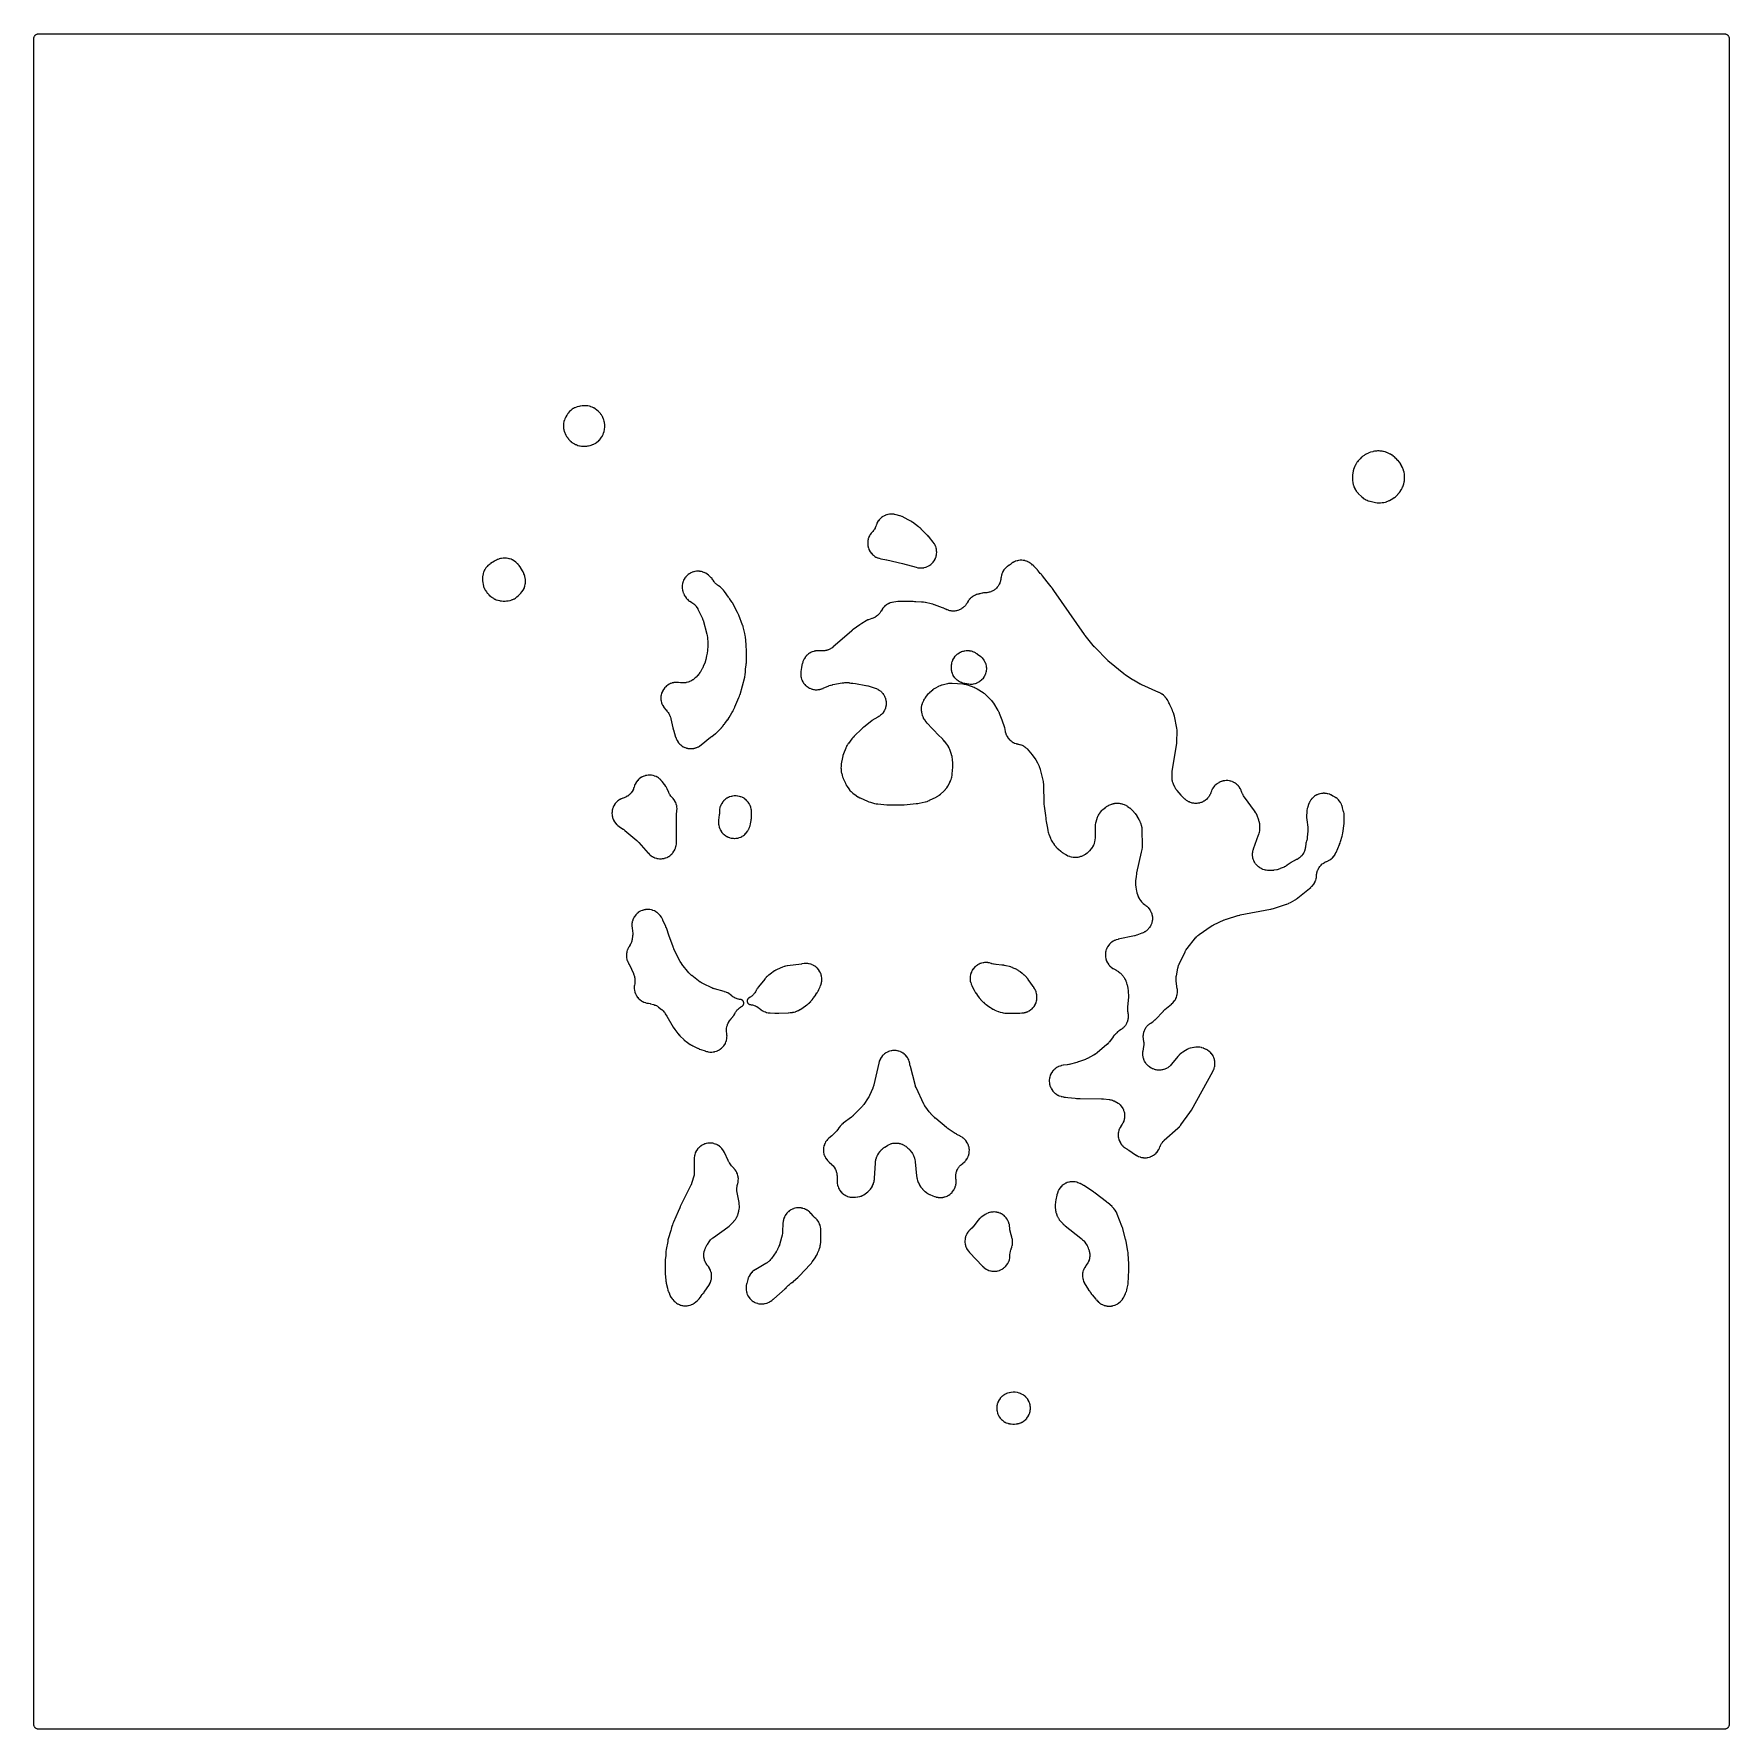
# Model space of a CAD drawing. Header units: millimetres. Extents: x 0 to 300, y 0 to 300.
import ezdxf

# ---------------------------------------------------------------- set-up
doc = ezdxf.new("R2010")
doc.units = ezdxf.units.MM
doc.layers.add('CUT', color=7, linetype='CONTINUOUS')

msp = doc.modelspace()

# ---------------------------------------------------------------- linework, layer by layer
at = {"layer": 'CUT'}
for points in [[(-0.0452, 299.3283), (-0.0337, 299.4059), (-0.0146, 299.4819), (0.0118, 299.5558), (0.0453, 299.6267), (0.0856, 299.6939), (0.1323, 299.7569), (0.185, 299.815), (0.2431, 299.8677), (0.3061, 299.9144), (0.3733, 299.9547), (0.4442, 299.9882), (0.5181, 300.0146), (0.5941, 300.0337), (0.6717, 300.0452), (0.7696, 300.05), (299.2289, 300.05), (299.3268, 300.0452), (299.4044, 300.0337), (299.4805, 300.0146), (299.5543, 299.9882), (299.6252, 299.9547), (299.6924, 299.9144), (299.7554, 299.8677), (299.8135, 299.815), (299.8662, 299.7569), (299.9129, 299.6939), (299.9532, 299.6267), (299.9867, 299.5558), (300.0132, 299.4819), (300.0322, 299.4059), (300.0437, 299.3283), (300.0485, 299.2304), (300.0485, 0.7696), (300.0437, 0.6717), (300.0322, 0.5941), (300.0132, 0.5181), (299.9867, 0.4442), (299.9532, 0.3733), (299.9129, 0.3061), (299.8662, 0.2431), (299.8135, 0.185), (299.7554, 0.1323), (299.6924, 0.0856), (299.6252, 0.0453), (299.5543, 0.0118), (299.4805, -0.0146), (299.4044, -0.0337), (299.3268, -0.0452), (299.2289, -0.05), (0.7696, -0.05), (0.6717, -0.0452), (0.5941, -0.0337), (0.5181, -0.0146), (0.4442, 0.0118), (0.3733, 0.0453), (0.3061, 0.0856), (0.2431, 0.1323), (0.185, 0.185), (0.1323, 0.2431), (0.0856, 0.3061), (0.0453, 0.3733), (0.0118, 0.4442), (-0.0146, 0.5181), (-0.0337, 0.5941), (-0.0452, 0.6717), (-0.05, 0.7696), (-0.05, 299.2304)], [(93.7517, 229.9941), (93.7665, 229.9322), (93.8511, 229.6443), (93.8608, 229.614), (93.9041, 229.4897), (93.914, 229.4632), (94.0127, 229.2157), (94.036, 229.1642), (94.1218, 228.9943), (94.1495, 228.945), (94.25, 228.7833), (94.2819, 228.7367), (94.442, 228.5237), (94.4595, 228.5015), (94.484, 228.4716), (94.5102, 228.4363), (94.5294, 228.4114), (94.5741, 228.3568), (94.5928, 228.3349), (94.7736, 228.1328), (94.8129, 228.0927), (94.8401, 228.0627), (94.8842, 228.0187), (95.0399, 227.8777), (95.088, 227.8382), (95.2567, 227.713), (95.3085, 227.6783), (95.5376, 227.5406), (95.5869, 227.5093), (95.6417, 227.4781), (95.8312, 227.3822), (95.8888, 227.3565), (95.9225, 227.3435), (96.0033, 227.305), (96.0598, 227.2813), (96.2538, 227.2108), (96.3124, 227.1926), (96.5122, 227.1409), (96.5722, 227.1285), (96.583, 227.1268), (96.6113, 227.119), (96.6771, 227.1046), (96.9008, 227.0679), (96.9677, 227.0605), (97.2845, 227.0423), (97.3181, 227.0413), (97.3725, 227.041), (97.3734, 227.041), (97.4354, 227.0402), (97.6444, 227.0478), (97.7062, 227.053), (97.7347, 227.0568), (97.7451, 227.0573), (97.8132, 227.0643), (98.0406, 227.1), (98.1075, 227.1142), (98.4188, 227.1978), (98.4516, 227.2075), (98.5751, 227.2479), (98.5827, 227.2506), (98.5829, 227.2506), (98.6098, 227.259), (98.862, 227.3434), (98.9146, 227.3636), (99.0888, 227.4395), (99.1395, 227.4643), (99.3063, 227.5553), (99.3546, 227.5844), (99.5726, 227.7296), (99.6191, 227.7636), (99.8326, 227.9353), (99.8767, 227.9743), (100.0193, 228.1124), (100.0596, 228.1553), (100.2348, 228.3593), (100.2764, 228.4134), (100.4802, 228.7096), (100.5203, 228.7762), (100.6868, 229.0953), (100.7149, 229.1569), (100.8117, 229.4026), (100.8305, 229.4573), (100.8852, 229.6441), (100.8989, 229.7003), (100.9516, 229.9675), (100.9565, 229.996), (100.9669, 230.0647), (100.9712, 230.0997), (101.0025, 230.4305), (101.0052, 230.5009), (101, 230.8331), (100.9984, 230.8684), (100.9963, 230.8982), (100.9938, 230.9254), (100.9645, 231.1819), (100.956, 231.2359), (100.9195, 231.4167), (100.9064, 231.4699), (100.8339, 231.7175), (100.8256, 231.7436), (100.7912, 231.845), (100.7818, 231.8709), (100.6879, 232.1125), (100.6658, 232.1629), (100.5841, 232.3292), (100.5578, 232.3774), (100.4294, 232.5905), (100.3978, 232.6379), (100.2392, 232.8548), (100.2022, 232.9008), (100.0704, 233.0499), (100.0293, 233.0923), (99.8844, 233.2286), (99.8396, 233.267), (99.6201, 233.4382), (99.5964, 233.4558), (99.3155, 233.6548), (99.2899, 233.672), (99.0454, 233.8281), (98.992, 233.8587), (98.8074, 233.9529), (98.7513, 233.9782), (98.5585, 234.0543), (98.5002, 234.0741), (98.301, 234.1313), (98.2411, 234.1455), (98.0373, 234.1833), (97.9764, 234.1916), (97.7699, 234.2097), (97.7084, 234.2121), (97.4183, 234.2095), (97.3876, 234.2085), (97.0201, 234.1875), (96.9921, 234.1853), (96.7285, 234.1587), (96.6729, 234.1506), (96.487, 234.1151), (96.4324, 234.1021), (96.1775, 234.0298), (96.1507, 234.0216), (96.0217, 233.9788), (95.9928, 233.9684), (95.7226, 233.8641), (95.6664, 233.8393), (95.4814, 233.7466), (95.4279, 233.7165), (95.2526, 233.6065), (95.2022, 233.5714), (95.0383, 233.4452), (94.9915, 233.4054), (94.7801, 233.2075), (94.7582, 233.186), (94.7514, 233.179), (94.7271, 233.1525), (94.5054, 232.8968), (94.4615, 232.84), (94.3246, 232.6408), (94.2873, 232.5795), (94.1281, 232.2809), (94.1121, 232.2487), (93.9749, 231.9524), (93.9631, 231.9252), (93.8573, 231.6661), (93.8375, 231.6101), (93.7794, 231.4187), (93.7649, 231.3612), (93.7248, 231.1653), (93.7156, 231.1066), (93.6896, 230.8687), (93.6858, 230.8073), (93.6824, 230.545), (93.6848, 230.4814), (93.7033, 230.2678), (93.712, 230.2047)], [(233.3773, 221.0074), (233.3805, 220.9732), (233.4195, 220.652), (233.4315, 220.5844), (233.5047, 220.2693), (233.5133, 220.2361), (233.5307, 220.1759), (233.5386, 220.1506), (233.6177, 219.9145), (233.6365, 219.8652), (233.7067, 219.7016), (233.7296, 219.654), (233.8433, 219.4399), (233.871, 219.3927), (234.0131, 219.1728), (234.0461, 219.1265), (234.1638, 218.9756), (234.2007, 218.9324), (234.3836, 218.7367), (234.4035, 218.7163), (235.0109, 218.1214), (235.0327, 218.1011), (235.2425, 217.914), (235.2887, 217.8764), (235.4504, 217.7572), (235.5, 217.7241), (235.672, 217.6205), (235.7245, 217.5922), (235.9054, 217.505), (235.9603, 217.4817), (236.1485, 217.4118), (236.2053, 217.3936), (236.4768, 217.3207), (236.5057, 217.3136), (237.4509, 217.1063), (237.4804, 217.1006), (237.7594, 217.053), (237.8189, 217.0457), (238.0206, 217.0305), (238.0806, 217.0288), (238.2828, 217.0326), (238.3427, 217.0365), (238.6239, 217.0683), (238.6536, 217.0723), (238.8714, 217.1073), (238.8986, 217.1123), (239.1542, 217.1648), (239.2079, 217.1783), (239.3867, 217.2315), (239.439, 217.2495), (239.6125, 217.3179), (239.663, 217.3404), (239.8966, 217.4568), (239.9211, 217.4696), (240.511, 217.796), (240.5363, 217.8108), (240.7718, 217.9556), (240.8203, 217.9885), (240.9785, 218.107), (241.0237, 218.1442), (241.1704, 218.2766), (241.212, 218.3179), (241.3994, 218.5211), (241.4188, 218.5432), (241.6857, 218.8608), (241.7041, 218.8838), (241.873, 219.1046), (241.9066, 219.153), (242.0122, 219.3212), (242.0412, 219.3725), (242.1309, 219.5497), (242.155, 219.6035), (242.2572, 219.8619), (242.2674, 219.8896), (242.4397, 220.3921), (242.4486, 220.4201), (242.5264, 220.6862), (242.5403, 220.7433), (242.5781, 220.9377), (242.5867, 220.9959), (242.6066, 221.1929), (242.6098, 221.2516), (242.6123, 221.5288), (242.6118, 221.5582), (242.6047, 221.7504), (242.6025, 221.7843), (242.5737, 222.1028), (242.564, 222.17), (242.5194, 222.3941), (242.5027, 222.4598), (242.4075, 222.7651), (242.3965, 222.7972), (242.2177, 223.279), (242.2051, 223.3105), (242.0784, 223.6032), (242.0483, 223.6638), (241.8915, 223.9415), (241.874, 223.9707), (241.8737, 223.9712), (241.8561, 223.9974), (241.683, 224.2415), (241.6438, 224.2914), (241.4475, 224.5172), (241.4261, 224.5406), (241.0425, 224.9399), (241.021, 224.9613), (240.8137, 225.1576), (240.7678, 225.1971), (240.6071, 225.3228), (240.5576, 225.3577), (240.3858, 225.4676), (240.3333, 225.4978), (240.0793, 225.6282), (240.052, 225.6414), (239.432, 225.9233), (239.4044, 225.9351), (239.1411, 226.0402), (239.0843, 226.0599), (238.89, 226.117), (238.8315, 226.1312), (238.6327, 226.1699), (238.5732, 226.1785), (238.2911, 226.2063), (238.2611, 226.2085), (238.1154, 226.2159), (238.0888, 226.2167), (237.8376, 226.2191), (237.7844, 226.2174), (237.6054, 226.2041), (237.5525, 226.198), (237.3044, 226.1587), (237.2782, 226.1539), (237.0119, 226.1003), (236.9771, 226.0923), (236.6508, 226.0073), (236.5827, 225.9855), (236.268, 225.8647), (236.235, 225.851), (235.9348, 225.7161), (235.9105, 225.7045), (235.684, 225.591), (235.637, 225.565), (235.4824, 225.4706), (235.4378, 225.4407), (235.2334, 225.2909), (235.212, 225.2746), (235.0216, 225.1224), (234.9917, 225.0969), (234.7176, 224.8488), (234.6627, 224.7927), (234.4211, 224.5129), (234.3963, 224.4824), (234.2549, 224.2968), (234.2324, 224.2653), (234.0293, 223.9624), (233.9901, 223.8956), (233.8251, 223.5705), (233.8086, 223.5355), (233.6796, 223.2378), (233.6682, 223.2099), (233.5674, 222.9436), (233.5487, 222.8862), (233.4949, 222.6901), (233.4817, 222.6312), (233.4327, 222.3508), (233.4282, 222.321), (233.3818, 221.955), (233.3786, 221.9242), (233.356, 221.6334), (233.3541, 221.5716), (233.3597, 221.28), (233.361, 221.2491)], [(148.7674, 212.4006), (148.7201, 212.3245), (148.6226, 212.1832), (148.5684, 212.1119), (148.4438, 211.9631), (148.4142, 211.9294), (148.2214, 211.7198), (148.1808, 211.6711), (148.0526, 211.5005), (148.0171, 211.448), (147.9063, 211.2656), (147.8762, 211.2099), (147.784, 211.0174), (147.7595, 210.959), (147.6868, 210.7583), (147.6682, 210.6978), (147.6157, 210.4909), (147.6032, 210.4288), (147.5714, 210.2178), (147.5651, 210.1548), (147.5543, 209.9416), (147.5542, 209.8783), (147.5646, 209.6651), (147.5708, 209.6021), (147.6022, 209.391), (147.6146, 209.3288), (147.6667, 209.1219), (147.6852, 209.0613), (147.7575, 208.8605), (147.7819, 208.802), (147.8737, 208.6094), (147.9037, 208.5536), (148.0141, 208.371), (148.0496, 208.3184), (148.1775, 208.1476), (148.2179, 208.0989), (148.3621, 207.9415), (148.4072, 207.897), (148.5662, 207.7547), (148.6154, 207.7148), (148.7878, 207.5889), (148.8407, 207.5541), (149.0246, 207.4459), (149.0808, 207.4165), (149.2745, 207.327), (149.3332, 207.3033), (149.5349, 207.2334), (149.5957, 207.2156), (149.8862, 207.1461), (149.9172, 207.1395), (150.8647, 206.9619), (150.8939, 206.9538), (150.9246, 206.9461), (153.7262, 206.3137), (156.1279, 205.6299), (156.1578, 205.6221), (156.4413, 205.556), (156.5021, 205.5449), (156.7082, 205.5174), (156.7698, 205.5122), (156.9776, 205.5047), (157.0394, 205.5055), (157.247, 205.518), (157.3083, 205.5247), (157.5138, 205.5572), (157.5742, 205.5698), (157.7756, 205.622), (157.8345, 205.6403), (158.0299, 205.7116), (158.0868, 205.7356), (158.2744, 205.8254), (158.3288, 205.8547), (158.5069, 205.9622), (158.5581, 205.9966), (158.725, 206.1207), (158.7727, 206.1599), (158.9269, 206.2995), (158.9706, 206.3431), (159.1106, 206.497), (159.1499, 206.5446), (159.2744, 206.7112), (159.3089, 206.7624), (159.4168, 206.9402), (159.4462, 206.9945), (159.5365, 207.1819), (159.5605, 207.2387), (159.6323, 207.434), (159.6508, 207.4929), (159.7034, 207.6941), (159.7161, 207.7545), (159.7491, 207.9599), (159.7559, 208.0212), (159.769, 208.2288), (159.7699, 208.2906), (159.7628, 208.4984), (159.7578, 208.56), (159.7308, 208.7662), (159.7198, 208.827), (159.673, 209.0296), (159.6563, 209.089), (159.5902, 209.2863), (159.5678, 209.3438), (159.483, 209.5337), (159.4551, 209.5888), (159.3524, 209.7697), (159.3194, 209.8219), (159.152, 210.06), (159.1336, 210.0848), (158.5159, 210.8789), (158.5033, 210.8946), (158.3579, 211.0698), (158.3313, 211.1), (158.1752, 211.2656), (158.1612, 211.2801), (157.0412, 212.3966), (157.0244, 212.4128), (156.8315, 212.5916), (156.7963, 212.6219), (156.5909, 212.7862), (156.5725, 212.8004), (155.4689, 213.6194), (155.4475, 213.6345), (155.2437, 213.7732), (155.1993, 213.8009), (154.9847, 213.9225), (154.9617, 213.9349), (153.9473, 214.4566), (153.9187, 214.4704), (153.6464, 214.5937), (153.5874, 214.617), (153.3043, 214.7128), (153.274, 214.7222), (152.5899, 214.9165), (152.5601, 214.9242), (152.2778, 214.9899), (152.2173, 215.0009), (152.012, 215.0283), (151.9507, 215.0335), (151.7405, 215.0412), (151.6803, 215.0405), (151.4617, 215.0279), (151.4004, 215.0214), (151.2004, 214.9903), (151.1409, 214.9781), (150.9424, 214.9277), (150.8843, 214.9099), (150.6916, 214.8408), (150.6354, 214.8177), (150.4501, 214.7306), (150.3964, 214.7022), (150.2202, 214.598), (150.1694, 214.5646), (150.0039, 214.4442), (149.9565, 214.4061), (149.8031, 214.2705), (149.7595, 214.2281), (149.6197, 214.0786), (149.5804, 214.0323), (149.4554, 213.8702), (149.4206, 213.8203), (149.3115, 213.6471), (149.2816, 213.5942), (149.1895, 213.4113), (149.1647, 213.3558), (149.0904, 213.1651), (149.071, 213.1074), (149.0682, 213.0978), (149.055, 213.055), (148.9933, 212.871), (148.9609, 212.7874), (148.8913, 212.6305), (148.8513, 212.5504)], [(79.4025, 202.9215), (79.4081, 202.8861), (79.4593, 202.6147), (79.4657, 202.585), (79.5321, 202.3063), (79.549, 202.2479), (79.6151, 202.0541), (79.6374, 201.9976), (79.7216, 201.8111), (79.7492, 201.7569), (79.8507, 201.5792), (79.8833, 201.5279), (80.0483, 201.2937), (80.0664, 201.2693), (80.22, 201.0718), (80.2374, 201.0505), (80.4053, 200.8529), (80.4426, 200.8125), (80.5743, 200.6821), (80.615, 200.6451), (80.8142, 200.4792), (80.8357, 200.462), (81.0219, 200.3199), (81.048, 200.3011), (81.2978, 200.1297), (81.3525, 200.096), (81.5424, 199.9921), (81.6002, 199.9641), (81.7995, 199.8797), (81.8599, 199.8576), (82.0666, 199.7936), (82.1289, 199.7777), (82.4258, 199.7177), (82.4575, 199.7121), (82.7179, 199.6729), (82.7477, 199.6691), (83.0299, 199.6401), (83.0899, 199.6368), (83.2926, 199.6351), (83.3527, 199.6374), (83.6353, 199.6616), (83.6652, 199.6649), (83.8831, 199.694), (83.9129, 199.6987), (84.1933, 199.7497), (84.2521, 199.7633), (84.4481, 199.8184), (84.5054, 199.8375), (84.6953, 199.9109), (84.7506, 199.9353), (84.9492, 200.0345), (85.0021, 200.0641), (85.1929, 200.1832), (85.243, 200.2179), (85.406, 200.3427), (85.4525, 200.382), (85.663, 200.5775), (85.6849, 200.5988), (86.1251, 201.0486), (86.1469, 201.072), (86.3469, 201.298), (86.3869, 201.348), (86.513, 201.5229), (86.5478, 201.5767), (86.6558, 201.7633), (86.685, 201.8203), (86.7738, 202.0168), (86.7972, 202.0764), (86.8659, 202.2808), (86.8833, 202.3424), (86.9312, 202.5526), (86.9423, 202.6157), (86.969, 202.8297), (86.9737, 202.8935), (86.9789, 203.1091), (86.9773, 203.1731), (86.9544, 203.474), (86.9511, 203.5059), (86.933, 203.6486), (86.9283, 203.6796), (86.8767, 203.9713), (86.8628, 204.0325), (86.8057, 204.2362), (86.7858, 204.2958), (86.709, 204.4929), (86.6833, 204.5503), (86.5493, 204.8143), (86.5344, 204.842), (86.1617, 205.4949), (86.148, 205.5177), (86.0147, 205.7302), (85.9846, 205.7741), (85.877, 205.9176), (85.8433, 205.9588), (85.6766, 206.1463), (85.6585, 206.1658), (85.6082, 206.2179), (85.5829, 206.2427), (85.3377, 206.4698), (85.2831, 206.5151), (85.0143, 206.7137), (84.9852, 206.7339), (84.9536, 206.7547), (84.9271, 206.7712), (84.6739, 206.9202), (84.6187, 206.9492), (84.4284, 207.0376), (84.3706, 207.0611), (84.1725, 207.1306), (84.1128, 207.1483), (83.9089, 207.1982), (83.8477, 207.2101), (83.64, 207.2399), (83.5779, 207.2457), (83.3682, 207.2552), (83.3059, 207.255), (83.0963, 207.244), (83.0343, 207.2377), (82.7438, 207.1939), (82.7131, 207.1885), (82.608, 207.1674), (82.5792, 207.1609), (82.3088, 207.0934), (82.2521, 207.0765), (82.0642, 207.0107), (82.0094, 206.9886), (81.8283, 206.9057), (81.7758, 206.8786), (81.5341, 206.7397), (81.5089, 206.7244), (80.7989, 206.2714), (80.7758, 206.256), (80.5615, 206.1058), (80.5175, 206.072), (80.3742, 205.9519), (80.3333, 205.9144), (80.201, 205.7822), (80.1634, 205.7414), (80.0198, 205.5706), (79.9833, 205.5228), (79.8283, 205.2988), (79.7942, 205.2438), (79.6888, 205.0527), (79.6604, 204.9945), (79.5749, 204.7938), (79.5525, 204.733), (79.4877, 204.5246), (79.4717, 204.4619), (79.4109, 204.1626), (79.4053, 204.1307), (79.3874, 204.0126), (79.3831, 203.977), (79.3515, 203.6407), (79.3488, 203.5691), (79.3532, 203.3279), (79.3586, 203.2564)], [(111.9774, 180.2276), (112.0172, 180.1781), (112.186, 179.9535), (112.2158, 179.9114), (112.3402, 179.7259), (112.3929, 179.6373), (112.4847, 179.4623), (112.5276, 179.3686), (112.6001, 179.1848), (112.6327, 179.087), (112.6919, 178.8716), (112.7042, 178.8215), (113.0516, 177.2263), (113.0548, 177.2124), (113.0926, 177.0558), (113.0999, 177.0282), (113.1446, 176.8735), (113.1487, 176.8599), (113.5557, 175.5601), (113.5657, 175.5307), (113.6669, 175.2553), (113.6911, 175.198), (113.7822, 175.0091), (113.8119, 174.9545), (113.9209, 174.7754), (113.9558, 174.7239), (114.0816, 174.5562), (114.1213, 174.5083), (114.2629, 174.3537), (114.3071, 174.3099), (114.4629, 174.1697), (114.5112, 174.1304), (114.6799, 174.0061), (114.7317, 173.9716), (114.9118, 173.8643), (114.9667, 173.835), (115.1563, 173.7456), (115.2138, 173.7219), (115.4112, 173.6513), (115.4707, 173.6332), (115.674, 173.5822), (115.7351, 173.57), (115.9424, 173.5389), (116.0043, 173.5327), (116.2136, 173.5219), (116.2758, 173.5217), (116.4852, 173.5313), (116.5472, 173.5372), (116.7547, 173.5671), (116.8158, 173.5789), (117.0194, 173.6288), (117.079, 173.6465), (117.2768, 173.716), (117.3344, 173.7394), (117.5245, 173.8277), (117.5796, 173.8566), (117.7603, 173.963), (117.8123, 173.9971), (118.0495, 174.1698), (118.0742, 174.1887), (119.7495, 175.538), (119.927, 175.6608), (119.9525, 175.6795), (120.6332, 176.2022), (120.6522, 176.2174), (120.8288, 176.364), (120.865, 176.3964), (121.0299, 176.556), (121.047, 176.5732), (121.1069, 176.6358), (121.3312, 176.8387), (121.3827, 176.891), (121.6111, 177.151), (121.6345, 177.1793), (121.6655, 177.219), (121.7341, 177.2906), (121.7561, 177.3148), (121.9572, 177.5474), (121.9973, 177.5989), (122.1737, 177.8507), (122.1917, 177.8779), (122.2379, 177.9517), (122.7562, 178.615), (122.7683, 178.6311), (122.9026, 178.8145), (122.9253, 178.8477), (123.0477, 179.0392), (123.0583, 179.0563), (123.5206, 179.8319), (123.5301, 179.8484), (123.6348, 180.0366), (123.6524, 180.0704), (123.7457, 180.2645), (123.7537, 180.2818), (124.0108, 180.86), (124.0171, 180.8733), (124.0276, 180.897), (124.0329, 180.9097), (124.7623, 182.5497), (124.7718, 182.5723), (124.8576, 182.7869), (124.874, 182.8331), (124.9431, 183.0537), (124.95, 183.0772), (125.7965, 186.1934), (125.8056, 186.2311), (125.8798, 186.5887), (125.8909, 186.6654), (125.9214, 187.0293), (125.9234, 187.068), (125.9352, 187.581), (126.0425, 188.3611), (126.0449, 188.3814), (126.069, 188.6109), (126.072, 188.6517), (126.0815, 188.8823), (126.082, 188.9027), (126.0995, 190.8452), (126.0992, 190.8687), (126.0919, 191.1339), (126.0889, 191.1808), (126.0621, 191.4448), (126.0593, 191.4681), (126.0265, 191.7045), (126.0264, 191.7554), (126.0256, 191.7867), (126.0167, 191.9635), (126.0157, 191.9792), (125.9178, 193.2841), (125.9152, 193.3108), (125.8858, 193.5614), (125.8773, 193.6142), (125.8271, 193.8615), (125.8212, 193.8876), (125.5859, 194.8403), (125.5806, 194.8603), (125.517, 195.086), (125.5045, 195.1256), (125.4264, 195.3466), (125.4192, 195.3661), (124.7225, 197.1525), (124.7152, 197.1703), (124.6299, 197.3709), (124.6138, 197.4059), (124.5166, 197.601), (124.5077, 197.6181), (123.5986, 199.3129), (123.5889, 199.3303), (123.4762, 199.5256), (123.4552, 199.5595), (123.3305, 199.7473), (123.3193, 199.7638), (123.1639, 199.9827), (123.1545, 199.998), (123.1323, 200.0318), (123.0005, 200.2183), (122.9886, 200.2346), (122.9331, 200.3081), (122.1971, 201.3456), (122.1848, 201.3623), (122.0433, 201.5487), (122.0172, 201.5808), (121.9038, 201.7117), (121.8681, 201.7497), (121.6842, 201.9299), (121.637, 201.9717), (121.4714, 202.1047), (121.4203, 202.1417), (121.1505, 202.3177), (121.1141, 202.3427), (120.9589, 202.4543), (120.8898, 202.5091), (120.7622, 202.6201), (120.6984, 202.681), (120.5815, 202.8032), (120.5235, 202.8697), (120.4184, 203.0022), (120.3668, 203.0737), (120.2622, 203.2338), (120.2389, 203.2713), (120.1886, 203.3564), (120.1547, 203.4081), (120.0321, 203.5763), (119.9934, 203.6244), (119.8552, 203.7801), (119.8119, 203.8242), (119.5984, 204.0224), (119.5752, 204.0429), (119.3685, 204.2169), (119.3439, 204.2366), (119.1082, 204.4161), (119.0563, 204.4516), (118.8761, 204.5627), (118.8211, 204.593), (118.6308, 204.6859), (118.5731, 204.7106), (118.3747, 204.7844), (118.3147, 204.8034), (118.11, 204.8573), (118.0486, 204.8703), (117.8395, 204.904), (117.7771, 204.9109), (117.5658, 204.9238), (117.5029, 204.9246), (117.2914, 204.9168), (117.2288, 204.9113), (117.019, 204.8828), (116.9572, 204.8713), (116.7513, 204.8223), (116.6909, 204.8048), (116.4908, 204.7358), (116.4324, 204.7125), (116.24, 204.6242), (116.1843, 204.5953), (116.0014, 204.4886), (115.9487, 204.4543), (115.7772, 204.3302), (115.7282, 204.2909), (115.5697, 204.1505), (115.5248, 204.1066), (115.3808, 203.9514), (115.3404, 203.9033), (115.2123, 203.7347), (115.1768, 203.6829), (115.0659, 203.5026), (115.0356, 203.4475), (114.9429, 203.2572), (114.9182, 203.1994), (114.8447, 203.0009), (114.8257, 202.9409), (114.772, 202.7362), (114.759, 202.6747), (114.7256, 202.4656), (114.7188, 202.4032), (114.706, 202.1919), (114.7053, 202.129), (114.7134, 201.9175), (114.7188, 201.8549), (114.7476, 201.6451), (114.7592, 201.5834), (114.8083, 201.3775), (114.8259, 201.3171), (114.8951, 201.1171), (114.9185, 201.0587), (115.0422, 200.7895), (115.0561, 200.7613), (115.0674, 200.7396), (115.0831, 200.7112), (115.2378, 200.4476), (115.2734, 200.3934), (115.4024, 200.2172), (115.4433, 200.1669), (115.5895, 200.0046), (115.6353, 199.9587), (115.7972, 199.8121), (115.8474, 199.7711), (116.0232, 199.6416), (116.0773, 199.6059), (116.3744, 199.4304), (116.4134, 199.4062), (116.5796, 199.297), (116.6538, 199.243), (116.7909, 199.1329), (116.8596, 199.0721), (116.9855, 198.9494), (117.0481, 198.8822), (117.1617, 198.7481), (117.2176, 198.6753), (117.3179, 198.5309), (117.3666, 198.4531), (117.4639, 198.2797), (117.4854, 198.2391), (118.1981, 196.8135), (118.2181, 196.7709), (118.3002, 196.5843), (118.3339, 196.4964), (118.3973, 196.3027), (118.4109, 196.2577), (119.0842, 193.8003), (119.0952, 193.7561), (119.1383, 193.5636), (119.1539, 193.4739), (119.1785, 193.2783), (119.1831, 193.233), (119.2641, 192.1925), (119.2663, 192.1546), (119.2726, 191.9903), (119.2725, 191.9144), (119.2658, 191.7501), (119.2635, 191.7122), (119.1967, 190.8838), (119.1185, 190.4059), (119.0443, 189.9525), (118.9059, 189.3196), (118.8968, 189.2818), (118.8542, 189.119), (118.8315, 189.0447), (118.7759, 188.8859), (118.7623, 188.8495), (118.4403, 188.0369), (118.4252, 188.0009), (118.3567, 187.8466), (118.3222, 187.7766), (118.2413, 187.6283), (118.222, 187.5945), (117.8761, 187.0172), (117.8491, 186.9746), (117.727, 186.7933), (117.6664, 186.7126), (117.526, 186.5451), (117.4925, 186.5073), (117.1986, 186.1919), (117.1696, 186.162), (117.0408, 186.0354), (116.979, 185.9795), (116.8558, 185.8779), (116.7893, 185.8276), (116.6407, 185.7251), (116.6059, 185.7022), (116.4479, 185.6032), (116.4104, 185.5808), (116.2455, 185.4876), (116.1675, 185.4481), (116.0148, 185.3792), (115.9335, 185.347), (115.7752, 185.2923), (115.6913, 185.2676), (115.5074, 185.2224), (115.4647, 185.2129), (115.4388, 185.2077), (115.3886, 185.1992), (115.1704, 185.1678), (115.069, 185.1587), (114.8742, 185.1516), (114.7724, 185.1533), (114.5525, 185.1686), (114.5018, 185.1735), (114.4923, 185.1747), (114.4797, 185.1763), (114.4187, 185.1846), (114.4061, 185.1864), (114.0492, 185.24), (113.9869, 185.2463), (113.7762, 185.2571), (113.7135, 185.2572), (113.5028, 185.2474), (113.4404, 185.2414), (113.2317, 185.211), (113.1702, 185.1989), (112.9654, 185.1483), (112.9054, 185.1303), (112.7065, 185.0598), (112.6486, 185.0361), (112.4575, 184.9465), (112.4022, 184.9172), (112.2208, 184.8094), (112.1686, 184.7748), (111.9986, 184.6498), (111.9501, 184.6102), (111.7931, 184.4692), (111.7487, 184.4251), (111.6063, 184.2694), (111.5663, 184.2212), (111.4398, 184.0524), (111.4047, 184.0005), (111.2954, 183.82), (111.2656, 183.765), (111.1743, 183.5747), (111.15, 183.517), (111.0778, 183.3187), (111.0593, 183.2589), (111.0069, 183.0545), (110.9943, 182.9932), (110.962, 182.7847), (110.9555, 182.7224), (110.9438, 182.5117), (110.9434, 182.4491), (110.9523, 182.2383), (110.958, 182.1759), (110.9875, 181.967), (110.9993, 181.9055), (111.0491, 181.7005), (111.0668, 181.6404), (111.1364, 181.4412), (111.1599, 181.3832), (111.2487, 181.1918), (111.2777, 181.1363), (111.3847, 180.9545), (111.4191, 180.9021), (111.5434, 180.7316), (111.5827, 180.6828), (111.7775, 180.4642), (111.8217, 180.4103), (111.84, 180.3877), (111.8522, 180.3731)], [(135.7216, 186.3498), (135.7309, 186.289), (135.7722, 186.0861), (135.7874, 186.0265), (135.848, 185.8284), (135.8688, 185.7705), (135.9481, 185.5791), (135.9743, 185.5235), (136.0717, 185.3407), (136.1031, 185.2878), (136.2176, 185.1151), (136.2539, 185.0656), (136.3844, 184.9047), (136.4254, 184.8588), (136.5707, 184.7112), (136.6159, 184.6695), (136.7747, 184.5365), (136.8237, 184.4993), (136.9945, 184.3821), (137.0468, 184.3498), (137.2281, 184.2496), (137.2833, 184.2225), (137.4734, 184.1401), (137.5309, 184.1184), (137.728, 184.0547), (137.7874, 184.0386), (137.9897, 183.994), (138.0503, 183.9837), (138.2559, 183.9588), (138.3173, 183.9544), (138.5244, 183.9493), (138.5858, 183.9508), (138.7924, 183.9656), (138.8535, 183.9729), (139.0577, 184.0075), (139.1178, 184.0207), (139.3178, 184.0748), (139.3763, 184.0936), (139.6476, 184.1958), (139.6761, 184.2073), (140.7039, 184.6516), (140.755, 184.672), (140.9786, 184.7538), (141.0838, 184.7856), (141.3153, 184.8414), (141.3691, 184.8527), (143.0321, 185.1535), (143.0748, 185.1602), (143.2603, 185.1852), (143.3463, 185.1929), (143.5333, 185.2011), (143.5765, 185.202), (144.2755, 185.2012), (144.2876, 185.1973), (144.348, 185.1808), (144.5542, 185.1352), (144.6159, 185.1247), (144.9093, 185.0894), (144.9405, 185.0864), (145.3798, 185.0553), (147.2355, 184.7169), (147.2944, 184.7043), (147.5769, 184.6342), (147.6349, 184.6179), (148.8512, 184.2337), (148.8956, 184.2185), (149.0859, 184.148), (149.172, 184.1112), (149.3335, 184.0328), (149.4156, 183.9878), (149.5687, 183.8939), (149.6461, 183.8411), (149.7892, 183.7328), (149.8611, 183.6727), (149.993, 183.551), (150.0586, 183.4842), (150.1781, 183.3501), (150.2369, 183.2772), (150.3427, 183.1322), (150.3941, 183.0539), (150.4853, 182.8993), (150.5288, 182.8164), (150.6045, 182.6536), (150.6397, 182.5668), (150.6991, 182.3974), (150.7258, 182.3076), (150.7684, 182.1332), (150.7862, 182.0412), (150.8116, 181.8635), (150.8203, 181.7702), (150.8282, 181.5909), (150.8278, 181.4972), (150.8182, 181.318), (150.8087, 181.2248), (150.7817, 181.0473), (150.7631, 180.9555), (150.7189, 180.7815), (150.6915, 180.692), (150.6306, 180.5231), (150.5945, 180.4366), (150.5174, 180.2745), (150.4731, 180.192), (150.3806, 180.0382), (150.3284, 179.9604), (150.2214, 179.8163), (150.1619, 179.7439), (150.0412, 179.611), (149.975, 179.5448), (149.842, 179.4242), (149.7696, 179.3648), (149.6255, 179.2577), (149.5476, 179.2056), (149.3736, 179.1011), (149.3329, 179.078), (148.8193, 178.8026), (148.7952, 178.789), (148.5712, 178.6561), (148.5249, 178.6259), (148.3132, 178.4741), (148.2911, 178.4576), (146.8674, 177.3414), (146.854, 177.3306), (146.7042, 177.2066), (146.6783, 177.1839), (146.5355, 177.052), (146.523, 177.0402), (145.1706, 175.7226), (145.1544, 175.7062), (144.9744, 175.5177), (144.9438, 175.4832), (144.7778, 175.2823), (144.7635, 175.2642), (144.1408, 174.4523), (144.1231, 174.4281), (143.9618, 174.196), (143.9299, 174.1453), (143.8307, 173.9694), (143.8037, 173.9159), (143.6884, 173.6578), (143.6769, 173.6302), (143.2804, 172.6175), (143.2699, 172.5887), (143.1775, 172.3148), (143.1607, 172.2558), (143.095, 171.9743), (143.0887, 171.9443), (142.8862, 170.8411), (142.8807, 170.805), (142.8379, 170.4633), (142.833, 170.3903), (142.8295, 170.046), (142.8302, 170.0095), (142.8378, 169.8467), (142.8403, 169.8135), (142.8712, 169.502), (142.8811, 169.4363), (142.9441, 169.1297), (142.9517, 169.0973), (143.0259, 168.812), (143.0329, 168.787), (143.1041, 168.5528), (143.1212, 168.5038), (143.2112, 168.2761), (143.2212, 168.2522), (143.5995, 167.3979), (143.6123, 167.3705), (143.74, 167.1155), (143.7696, 167.0628), (143.9207, 166.8209), (143.9374, 166.7957), (144.2033, 166.4119), (144.2236, 166.3842), (144.4218, 166.1285), (144.4667, 166.0766), (144.6271, 165.9102), (144.6773, 165.8634), (144.9254, 165.6558), (144.9523, 165.6345), (145.5256, 165.2049), (145.5546, 165.1844), (145.8334, 164.9987), (145.8946, 164.9627), (146.1922, 164.8091), (146.2242, 164.7937), (147.4917, 164.2263), (147.5156, 164.2161), (147.7428, 164.1253), (147.7917, 164.108), (148.0255, 164.0359), (148.0504, 164.0287), (148.7798, 163.8357), (148.8048, 163.8296), (149.0411, 163.7771), (149.0916, 163.768), (149.3314, 163.7346), (149.3569, 163.7315), (150.969, 163.5726), (150.986, 163.5712), (151.1788, 163.5573), (151.2129, 163.5558), (151.4061, 163.5523), (151.4232, 163.5522), (153.6675, 163.5714), (153.6806, 163.5717), (153.829, 163.576), (153.8552, 163.5773), (154.0033, 163.5877), (154.0163, 163.5887), (156.1487, 163.7824), (156.1687, 163.7845), (156.3945, 163.8122), (156.4342, 163.8184), (156.6578, 163.8602), (156.6775, 163.8642), (157.741, 164.0979), (157.7666, 164.1041), (158.0071, 164.1675), (158.0575, 164.183), (158.2251, 164.2423), (158.274, 164.2619), (158.5009, 164.3638), (158.5247, 164.3751), (159.6909, 164.9582), (159.7166, 164.9718), (159.9561, 165.1055), (160.0056, 165.1361), (160.1674, 165.2468), (160.2139, 165.2818), (160.4252, 165.4566), (160.4472, 165.4757), (161.0393, 166.0124), (161.065, 166.0371), (161.3014, 166.2767), (161.3486, 166.3302), (161.4973, 166.5191), (161.5383, 166.5776), (161.7157, 166.8636), (161.7337, 166.8944), (162.0834, 167.5353), (162.0957, 167.559), (162.2069, 167.7847), (162.2285, 167.8335), (162.2943, 168.0009), (162.3117, 168.0513), (162.3839, 168.2924), (162.391, 168.3181), (162.4357, 168.4934), (162.4415, 168.5186), (162.4921, 168.7574), (162.5008, 168.8084), (162.532, 169.0504), (162.5347, 169.0761), (162.6374, 170.2454), (162.6393, 170.2744), (162.6508, 170.5483), (162.6506, 170.6064), (162.6373, 170.8802), (162.6352, 170.9092), (162.5654, 171.6483), (162.5608, 171.6855), (162.5069, 172.0349), (162.4912, 172.1083), (162.3969, 172.4489), (162.3858, 172.4847), (162.0923, 173.3454), (162.0827, 173.3718), (161.9863, 173.6182), (161.9636, 173.6696), (161.8796, 173.839), (161.8525, 173.8881), (161.754, 174.0495), (161.7227, 174.0961), (161.5656, 174.309), (161.5485, 174.3312), (161.125, 174.8554), (161.1146, 174.8679), (160.996, 175.0073), (160.9745, 175.0314), (160.849, 175.1647), (160.8377, 175.1763), (160.0012, 176.0208), (159.3154, 176.7394), (159.1372, 176.9262), (158.9898, 177.0806), (158.1068, 178.0059), (157.7283, 178.4964), (157.7021, 178.5321), (157.5919, 178.6895), (157.5444, 178.7644), (157.4602, 178.9119), (157.4198, 178.9909), (157.3496, 179.1456), (157.3167, 179.2279), (157.261, 179.3884), (157.2359, 179.4735), (157.1899, 179.66), (157.1803, 179.7033), (157.1238, 179.9892), (157.1162, 180.0329), (157.0877, 180.2232), (157.0786, 180.3115), (157.069, 180.4813), (157.0681, 180.5701), (157.0742, 180.7401), (157.0815, 180.8286), (157.1034, 180.9973), (157.1188, 181.0848), (157.1562, 181.2508), (157.1796, 181.3364), (157.2321, 181.4982), (157.2634, 181.5813), (157.3394, 181.758), (157.3579, 181.7984), (157.4853, 182.0603), (157.5076, 182.1035), (157.6092, 182.288), (157.6603, 182.3706), (157.78, 182.5439), (157.8086, 182.5831), (158.1977, 183.0895), (158.2251, 183.1235), (158.347, 183.2681), (158.4063, 183.3322), (158.5408, 183.4651), (158.5726, 183.495), (159.0746, 183.9477), (159.1147, 183.9818), (159.292, 184.1249), (159.3157, 184.1419), (159.4972, 184.2304), (159.5242, 184.2444), (160.1658, 184.5957), (160.2158, 184.6212), (160.4357, 184.7254), (160.5398, 184.7674), (160.6717, 184.8119), (160.7066, 184.8216), (160.7524, 184.833), (161.6799, 185.0401), (161.7253, 185.0491), (161.9226, 185.0833), (162.0143, 185.0947), (162.1909, 185.108), (162.2833, 185.1105), (162.4835, 185.1063), (162.5297, 185.1042), (164.4112, 184.9736), (164.4541, 184.9697), (164.6396, 184.9484), (164.7247, 184.9348), (164.7595, 184.9275), (165.2288, 184.7988), (166.3314, 184.4104), (166.3833, 184.3904), (166.6056, 184.2973), (166.7055, 184.2485), (166.9155, 184.1303), (166.9632, 184.1016), (167.976, 183.4515), (168.022, 183.4201), (168.2169, 183.2784), (168.3029, 183.2079), (168.4801, 183.0446), (168.5199, 183.0057), (169.4099, 182.0847), (169.4452, 182.0462), (169.5934, 181.8751), (169.6574, 181.7925), (169.7861, 181.6064), (169.8146, 181.5626), (170.6038, 180.2767), (170.6244, 180.2415), (170.7102, 180.0872), (170.7468, 180.0144), (170.8193, 179.8534), (170.8353, 179.8159), (171.3043, 178.6434), (171.7481, 177.2429), (171.751, 177.2343), (171.9123, 176.5295), (171.9199, 176.4999), (171.9973, 176.223), (172.0165, 176.1651), (172.0904, 175.9734), (172.115, 175.9177), (172.2068, 175.7339), (172.2366, 175.6807), (172.3455, 175.5065), (172.3803, 175.4564), (172.5052, 175.2933), (172.5446, 175.2468), (172.6845, 175.0963), (172.7281, 175.0537), (172.8817, 174.9173), (172.9292, 174.879), (173.0951, 174.7579), (173.146, 174.7243), (173.3226, 174.6194), (173.3765, 174.5908), (173.5623, 174.5033), (173.6187, 174.48), (173.812, 174.4105), (173.8703, 174.3926), (174.0693, 174.3419), (174.1291, 174.3296), (174.1797, 174.3218), (174.224, 174.3138), (174.4151, 174.2748), (174.5024, 174.2527), (174.6675, 174.2025), (174.7523, 174.1723), (174.9119, 174.1069), (174.9936, 174.0688), (175.1464, 173.9887), (175.2241, 173.9432), (175.3687, 173.8492), (175.4418, 173.7966), (175.577, 173.6894), (175.6448, 173.6302), (175.7856, 173.4952), (175.8027, 173.478), (176.6604, 172.409), (177.2935, 171.5361), (177.6159, 170.9884), (177.8842, 170.4113), (177.9032, 170.3677), (177.9807, 170.1766), (178.0121, 170.0868), (178.0704, 169.889), (178.0827, 169.843), (178.5928, 167.7288), (178.6036, 167.6778), (178.6446, 167.4557), (178.6579, 167.3524), (178.6745, 167.1272), (178.677, 167.0751), (178.7384, 163.9171), (178.7392, 163.896), (178.7517, 163.6578), (178.7553, 163.6158), (178.7835, 163.3789), (178.7863, 163.358), (179.0435, 161.6715), (179.0749, 161.1939), (179.0766, 161.1733), (179.0993, 160.9413), (179.1047, 160.9004), (179.1424, 160.6703), (179.146, 160.65), (179.3824, 159.4499), (179.4451, 159.0387), (179.4516, 159.0031), (179.5219, 158.6699), (179.5407, 158.6001), (179.6481, 158.2769), (179.6605, 158.243), (179.8882, 157.6683), (179.8997, 157.6413), (180.0133, 157.3889), (180.0399, 157.3365), (180.1373, 157.1644), (180.1685, 157.1147), (180.2813, 156.9522), (180.3169, 156.9055), (180.3798, 156.8306), (180.4102, 156.7721), (180.4383, 156.7233), (180.5401, 156.5633), (180.5724, 156.5173), (180.734, 156.3068), (180.7516, 156.2849), (180.841, 156.1785), (180.8609, 156.1559), (181.0536, 155.9473), (181.0965, 155.905), (181.3079, 155.7155), (181.3308, 155.6959), (181.7434, 155.3597), (181.7608, 155.3427), (181.8099, 155.2993), (181.9825, 155.1617), (182.0358, 155.1236), (182.0943, 155.086), (182.2281, 154.9885), (182.2859, 154.9509), (182.4868, 154.8353), (182.5483, 154.8042), (182.604, 154.7796), (182.7064, 154.7211), (182.7352, 154.7057), (183.0096, 154.5669), (183.0692, 154.5405), (183.2743, 154.4618), (183.3363, 154.4416), (183.5483, 154.3842), (183.612, 154.3704), (183.9155, 154.3207), (183.9478, 154.3162), (183.9582, 154.3151), (183.9867, 154.3125), (184.2562, 154.2945), (184.3135, 154.2933), (184.5064, 154.2977), (184.5636, 154.3016), (184.7553, 154.3232), (184.8119, 154.3322), (185.001, 154.3709), (185.0565, 154.3849), (185.3152, 154.4625), (185.3425, 154.4714), (185.426, 154.5005), (185.4533, 154.5108), (185.7084, 154.6132), (185.7615, 154.6374), (185.9363, 154.7269), (185.987, 154.7558), (186.153, 154.8608), (186.2008, 154.8942), (186.4188, 155.0617), (186.4415, 155.0799), (186.6882, 155.2881), (186.7081, 155.3055), (186.8914, 155.4736), (186.9288, 155.5108), (187.0495, 155.6414), (187.0837, 155.6815), (187.237, 155.8774), (187.2528, 155.8985), (187.2688, 155.9208), (187.2871, 155.9478), (187.4535, 156.2064), (187.486, 156.263), (187.5855, 156.4589), (187.612, 156.5185), (187.6956, 156.7356), (187.7162, 156.7986), (187.7801, 157.0348), (187.7943, 157.1006), (187.8302, 157.3244), (187.8373, 157.3913), (187.8544, 157.7081), (187.8553, 157.7417), (187.8555, 157.8755), (187.8784, 158.0714), (187.8827, 158.1357), (187.8876, 158.4396), (187.8873, 158.4718), (187.8572, 159.3481), (187.8574, 159.5127), (187.8583, 159.5525), (187.8657, 159.725), (187.8724, 159.8044), (187.894, 159.9757), (187.8999, 160.0151), (187.9651, 160.4013), (188.1766, 161.1547), (188.1908, 161.201), (188.2575, 161.3996), (188.2929, 161.4897), (188.3693, 161.6585), (188.4136, 161.7445), (188.5066, 161.9048), (188.5593, 161.9859), (188.6821, 162.1557), (188.7115, 162.1942), (189.0724, 162.6433), (189.1722, 162.7336), (189.205, 162.7619), (189.5688, 163.0625), (189.6035, 163.0898), (189.7564, 163.2047), (189.8293, 163.2544), (189.9733, 163.3431), (190.0505, 163.3859), (190.2219, 163.4709), (190.2618, 163.4896), (190.5798, 163.6295), (190.6168, 163.6448), (190.7784, 163.708), (190.8542, 163.734), (191.0012, 163.7778), (191.0789, 163.7974), (191.2388, 163.8308), (191.3216, 163.8443), (191.501, 163.8656), (191.5885, 163.872), (191.7564, 163.8765), (191.844, 163.8749), (192.0116, 163.8641), (192.0988, 163.8545), (192.2647, 163.8284), (192.3506, 163.8109), (192.5347, 163.7644), (192.577, 163.7527), (192.7019, 163.7151), (192.7513, 163.6987), (192.9633, 163.622), (193.0591, 163.5814), (193.2381, 163.4937), (193.3289, 163.443), (193.5194, 163.3225), (193.5626, 163.2935), (193.8996, 163.0539), (193.9442, 163.0202), (194.1329, 162.8687), (194.2158, 162.7938), (194.3856, 162.6215), (194.4236, 162.5805), (194.8847, 162.0546), (194.9142, 162.0193), (195.0381, 161.8635), (195.0918, 161.7889), (195.2003, 161.6218), (195.2244, 161.5827), (195.5751, 160.9818), (195.5992, 160.9378), (195.6987, 160.7447), (195.7399, 160.6534), (195.8187, 160.451), (195.8357, 160.4038), (196.0354, 159.7995), (196.0525, 159.7215), (196.0835, 159.5338), (196.0946, 159.4352), (196.1076, 159.2205), (196.1093, 159.1708), (196.134, 156.2951), (196.133, 156.2412), (196.1219, 156.008), (196.1181, 155.9722), (196.0842, 155.7456), (196.0745, 155.6917), (195.9714, 155.1978), (195.168, 151.5379), (195.1629, 151.5123), (195.12, 151.27), (195.113, 151.2183), (195.0906, 150.9801), (195.0606, 150.8362), (195.0552, 150.8074), (195.0112, 150.5344), (195.0045, 150.4761), (194.9856, 150.2003), (194.9843, 150.171), (194.9731, 149.6764), (194.9731, 149.6481), (194.9789, 149.3819), (194.9826, 149.3256), (195.0118, 149.0609), (195.0155, 149.0329), (195.0829, 148.5984), (195.0868, 148.576), (195.135, 148.3243), (195.1452, 148.2801), (195.2111, 148.0324), (195.2173, 148.0106), (195.3057, 147.7207), (195.3172, 147.6863), (195.4351, 147.3658), (195.4639, 147.2993), (195.6172, 146.9942), (195.6344, 146.9623), (195.6567, 146.9235), (195.675, 146.8936), (195.8549, 146.6173), (195.8962, 146.5608), (196.0455, 146.3786), (196.0927, 146.327), (196.2609, 146.1621), (196.3135, 146.116), (196.5728, 145.9123), (196.6009, 145.8915), (196.7527, 145.7851), (196.7909, 145.7569), (196.9535, 145.6306), (197.0255, 145.5686), (197.1576, 145.4433), (197.2231, 145.3745), (197.3421, 145.2367), (197.4005, 145.1617), (197.5053, 145.0128), (197.5561, 144.9325), (197.6456, 144.7739), (197.6882, 144.689), (197.7616, 144.5224), (197.7955, 144.4336), (197.8521, 144.2606), (197.8771, 144.1689), (197.9163, 143.9911), (197.9321, 143.8974), (197.9535, 143.7166), (197.96, 143.6218), (197.9634, 143.4397), (197.9605, 143.3447), (197.9459, 143.1633), (197.9336, 143.069), (197.9011, 142.8899), (197.8796, 142.7973), (197.8295, 142.6223), (197.7989, 142.5323), (197.7318, 142.3631), (197.6925, 142.2766), (197.609, 142.1148), (197.5613, 142.0326), (197.4622, 141.8798), (197.4066, 141.8028), (197.2929, 141.6606), (197.2299, 141.5894), (197.1027, 141.4591), (197.033, 141.3945), (196.8936, 141.2775), (196.8178, 141.2201), (196.6675, 141.1174), (196.5864, 141.0678), (196.4267, 140.9805), (196.3411, 140.9391), (196.1516, 140.8587), (196.1074, 140.8413), (195.2036, 140.5098), (195.1408, 140.4892), (194.8341, 140.4001), (194.77, 140.3839), (191.9112, 139.7635), (191.8801, 139.7559), (191.5892, 139.6774), (191.5284, 139.6577), (191.3273, 139.5811), (191.2687, 139.5554), (191.0762, 139.4592), (191.0205, 139.4278), (190.8385, 139.3129), (190.7863, 139.2761), (190.6167, 139.1436), (190.5683, 139.1018), (190.4128, 138.953), (190.3689, 138.9066), (190.2289, 138.7431), (190.1899, 138.6925), (190.0669, 138.5158), (190.0331, 138.4616), (189.9284, 138.2735), (189.9001, 138.2162), (189.8147, 138.0187), (189.7923, 137.9588), (189.727, 137.7537), (189.7107, 137.6919), (189.6662, 137.4813), (189.6561, 137.4182), (189.6328, 137.2043), (189.629, 137.1405), (189.6272, 136.9252), (189.6298, 136.8614), (189.6495, 136.647), (189.6585, 136.5838), (189.6994, 136.3724), (189.7146, 136.3104), (189.7764, 136.1042), (189.7978, 136.044), (189.8798, 135.845), (189.9071, 135.7872), (190.0086, 135.5974), (190.0415, 135.5426), (190.1614, 135.3638), (190.1996, 135.3126), (190.3367, 135.1467), (190.3798, 135.0995), (190.5328, 134.9481), (190.5804, 134.9055), (190.7477, 134.7701), (190.7993, 134.7324), (190.9793, 134.6144), (191.0344, 134.582), (191.2318, 134.4792), (191.2715, 134.4572), (191.4611, 134.3466), (191.4998, 134.3228), (191.9359, 134.0401), (191.9704, 134.0166), (192.1177, 133.9118), (192.1834, 133.8605), (192.3051, 133.7569), (192.3662, 133.7), (192.4931, 133.5713), (192.5217, 133.541), (192.6294, 133.4218), (192.6607, 133.3854), (192.7922, 133.2243), (192.8491, 133.147), (192.9506, 132.9937), (192.9995, 132.9111), (193.0964, 132.7271), (193.1177, 132.6841), (193.2383, 132.4242), (193.2611, 132.371), (193.3527, 132.1378), (193.3885, 132.0278), (193.4514, 131.7852), (193.4642, 131.7288), (193.5887, 131.0931), (193.5988, 131.031), (193.6375, 130.73), (193.6435, 130.6674), (193.7104, 129.5979), (193.7109, 129.5854), (193.5446, 127.7327), (193.5425, 127.7014), (193.5305, 127.4066), (193.5311, 127.344), (193.5431, 127.1335), (193.5497, 127.0713), (193.5823, 126.863), (193.595, 126.8017), (193.6172, 126.7156), (193.6276, 126.6711), (193.6617, 126.5075), (193.6708, 126.4405), (193.6789, 126.347), (193.6858, 126.1672), (193.6847, 126.0733), (193.6739, 125.8938), (193.6637, 125.8005), (193.6354, 125.6228), (193.6162, 125.5309), (193.5707, 125.3569), (193.5425, 125.2673), (193.4802, 125.0986), (193.4435, 125.0122), (193.365, 124.8504), (193.32, 124.768), (193.226, 124.6146), (193.1732, 124.537), (193.0647, 124.3935), (193.0045, 124.3214), (192.8826, 124.1892), (192.8157, 124.1234), (192.6814, 124.0037), (192.6083, 123.9447), (192.463, 123.8387), (192.3845, 123.7872), (192.3449, 123.7639), (192.318, 123.7471), (192.059, 123.5767), (192.0081, 123.5396), (191.8432, 123.4061), (191.7962, 123.3641), (191.6452, 123.2151), (191.6026, 123.1687), (191.5445, 123.0988), (191.4444, 123.016), (191.3978, 122.9734), (191.248, 122.8222), (191.2058, 122.7752), (191.0181, 122.5441), (190.9988, 122.5191), (190.351, 121.6357), (190.3173, 121.5924), (190.1658, 121.4088), (190.0911, 121.3282), (189.9197, 121.1632), (189.879, 121.1263), (188.1934, 119.6803), (187.8717, 119.4531), (187.8198, 119.4189), (187.5641, 119.262), (187.5101, 119.2313), (186.485, 118.6904), (186.4284, 118.6629), (186.1508, 118.539), (186.0925, 118.5152), (184.8756, 118.065), (184.8284, 118.0489), (184.5982, 117.9771), (184.5501, 117.9635), (183.234, 117.627), (183.1801, 117.6149), (182.9185, 117.5638), (182.864, 117.5548), (182.1952, 117.4637), (182.1644, 117.4588), (181.875, 117.4048), (181.8142, 117.3904), (181.6121, 117.332), (181.5531, 117.3117), (181.3577, 117.2338), (181.3009, 117.2079), (181.114, 117.1113), (181.06, 117.08), (180.8834, 116.9656), (180.8327, 116.9292), (180.6681, 116.7982), (180.6212, 116.757), (180.4701, 116.6106), (180.4275, 116.565), (180.2914, 116.4045), (180.2534, 116.355), (180.1336, 116.1821), (180.1006, 116.1291), (179.9983, 115.9453), (179.9706, 115.8893), (179.8866, 115.6965), (179.8645, 115.6381), (179.7997, 115.4379), (179.7834, 115.3777), (179.7385, 115.1722), (179.7281, 115.1106), (179.7034, 114.9017), (179.6991, 114.8394), (179.6949, 114.6291), (179.6967, 114.5667), (179.713, 114.3569), (179.7208, 114.295), (179.7575, 114.0879), (179.7713, 114.027), (179.828, 113.8244), (179.8477, 113.7651), (179.9238, 113.569), (179.9493, 113.512), (180.0441, 113.3243), (180.075, 113.27), (180.1877, 113.0924), (180.2237, 113.0413), (180.3532, 112.8756), (180.394, 112.8283), (180.539, 112.6759), (180.5842, 112.6329), (180.7434, 112.4953), (180.7926, 112.4569), (180.9644, 112.3355), (181.0171, 112.3021), (181.2, 112.198), (181.2557, 112.1698), (181.4478, 112.0841), (181.506, 112.0615), (181.7853, 111.9683), (181.8151, 111.9592), (181.9408, 111.924), (181.969, 111.9168), (182.2361, 111.8548), (182.2933, 111.8443), (182.565, 111.8069), (182.5939, 111.8036), (183.0105, 111.7654), (184.28, 111.6301), (184.2983, 111.6285), (184.5058, 111.6124), (184.5426, 111.6106), (184.7422, 111.6066), (184.8393, 111.5977), (184.8516, 111.5967), (185.0016, 111.5859), (185.0275, 111.5845), (185.1651, 111.5802), (185.1778, 111.5799), (188.9273, 111.5359), (188.9781, 111.5339), (189.2235, 111.518), (189.2742, 111.5134), (190.3301, 111.3884), (190.3738, 111.3823), (190.562, 111.3512), (190.6481, 111.3329), (190.8114, 111.2902), (190.8955, 111.2641), (191.0749, 111.1991), (191.0837, 111.1957), (191.1305, 111.1737), (191.1755, 111.1509), (191.9231, 110.7487), (191.9947, 110.6948), (192.0689, 110.633), (192.2048, 110.5077), (192.2723, 110.4387), (192.3949, 110.3004), (192.4552, 110.225), (192.5633, 110.075), (192.6157, 109.994), (192.7082, 109.8339), (192.7522, 109.748), (192.8282, 109.5794), (192.8633, 109.4896), (192.922, 109.3142), (192.9479, 109.2213), (192.9887, 109.0409), (193.0052, 108.9458), (193.0276, 108.7623), (193.0344, 108.666), (193.0383, 108.4812), (193.0355, 108.3847), (193.0208, 108.2004), (193.0083, 108.1047), (192.9751, 107.9228), (192.9531, 107.8289), (192.9019, 107.6512), (192.8705, 107.56), (192.8017, 107.3884), (192.7613, 107.3007), (192.6756, 107.1369), (192.6266, 107.0537), (192.5116, 106.8792), (192.484, 106.8395), (192.3868, 106.707), (192.3523, 106.6548), (192.2448, 106.4733), (192.2155, 106.418), (192.1263, 106.2269), (192.1026, 106.1689), (192.0324, 105.9701), (192.0145, 105.9101), (191.964, 105.7053), (191.9521, 105.6438), (191.9219, 105.4351), (191.916, 105.3728), (191.9064, 105.1621), (191.9066, 105.0995), (191.9176, 104.8888), (191.9239, 104.8266), (191.9554, 104.618), (191.9678, 104.5567), (192.0196, 104.3522), (192.0379, 104.2923), (192.1094, 104.0939), (192.1335, 104.0361), (192.224, 103.8456), (192.2536, 103.7905), (192.3623, 103.6097), (192.3972, 103.5577), (192.523, 103.3885), (192.5628, 103.3401), (192.7046, 103.184), (192.7489, 103.1398), (192.9053, 102.9983), (192.9537, 102.9586), (193.1231, 102.833), (193.1752, 102.7982), (193.4284, 102.6465), (193.4556, 102.631), (193.5047, 102.6048), (193.5488, 102.5797), (193.7585, 102.4529), (193.8012, 102.4256), (194.9848, 101.6216), (195.0111, 101.6047), (195.2627, 101.4511), (195.3176, 101.4212), (195.5072, 101.3296), (195.5648, 101.3052), (195.7624, 101.2325), (195.8221, 101.2138), (196.0259, 101.1608), (196.0871, 101.148), (196.2951, 101.1151), (196.3573, 101.1084), (196.5675, 101.0959), (196.63, 101.0953), (196.8404, 101.1034), (196.9027, 101.1088), (197.1114, 101.1374), (197.1728, 101.149), (197.3777, 101.1978), (197.4377, 101.2152), (197.6368, 101.2838), (197.6949, 101.307), (197.8863, 101.3947), (197.9418, 101.4235), (198.1238, 101.5294), (198.1763, 101.5635), (198.3471, 101.6867), (198.3959, 101.7257), (198.5539, 101.865), (198.5987, 101.9086), (198.7423, 102.0626), (198.7827, 102.1103), (198.9106, 102.2776), (198.9461, 102.3291), (199.0571, 102.5081), (199.0874, 102.5628), (199.1804, 102.7517), (199.2052, 102.8091), (199.2957, 103.0498), (199.3129, 103.0924), (199.3917, 103.2749), (199.432, 103.3574), (199.5168, 103.5114), (199.5648, 103.5896), (199.6639, 103.7349), (199.7192, 103.8082), (199.8318, 103.9433), (199.8938, 104.0109), (200.0351, 104.1509), (200.0684, 104.1824), (202.4823, 106.3553), (202.5061, 106.3778), (202.7246, 106.5958), (202.7686, 106.6444), (202.9637, 106.8836), (202.9837, 106.9095), (204.5796, 109.0837), (204.5913, 109.1001), (204.7203, 109.2881), (204.7421, 109.3221), (204.8591, 109.5179), (204.8692, 109.5353), (208.6474, 116.3366), (208.6623, 116.365), (208.7953, 116.6354), (208.8206, 116.6941), (208.8959, 116.8958), (208.9152, 116.9568), (208.97, 117.165), (208.9831, 117.2275), (209.0169, 117.4402), (209.0237, 117.5037), (209.0361, 117.7187), (209.0366, 117.7826), (209.0274, 117.9977), (209.0215, 118.0614), (208.991, 118.2745), (208.9787, 118.3373), (208.9271, 118.5463), (208.9086, 118.6075), (208.8364, 118.8103), (208.8119, 118.8694), (208.7198, 119.064), (208.6896, 119.1203), (208.5785, 119.3047), (208.5429, 119.3578), (208.4139, 119.5302), (208.3731, 119.5794), (208.2277, 119.7382), (208.1822, 119.7831), (208.0216, 119.9265), (207.9718, 119.9666), (207.7977, 120.0933), (207.7442, 120.1283), (207.5583, 120.237), (207.5016, 120.2664), (207.2276, 120.3918), (207.1982, 120.4044), (207.0722, 120.4546), (207.0377, 120.4672), (206.7096, 120.5766), (206.6388, 120.5958), (206.3733, 120.6516), (206.3021, 120.6625), (206.048, 120.6866), (205.9775, 120.6894), (205.7399, 120.6856), (205.6695, 120.6806), (205.3395, 120.6388), (205.3046, 120.6334), (205.0199, 120.5813), (204.9877, 120.5745), (204.686, 120.5031), (204.6229, 120.4846), (204.4138, 120.4117), (204.3529, 120.3869), (204.1523, 120.293), (204.0943, 120.262), (203.8285, 120.1024), (203.8008, 120.0847), (203.3724, 119.7965), (203.3656, 119.7925), (203.3208, 119.7642), (203.1861, 119.6711), (203.18, 119.6669), (203.1546, 119.6489), (202.9192, 119.4733), (202.8711, 119.4336), (202.7159, 119.2924), (202.672, 119.2482), (202.475, 119.0304), (202.4547, 119.0067), (201.3384, 117.6439), (201.3072, 117.6077), (201.1684, 117.4545), (201.1009, 117.3871), (200.9654, 117.2644), (200.8915, 117.204), (200.7444, 117.0955), (200.6649, 117.0427), (200.5078, 116.9492), (200.4235, 116.9046), (200.2578, 116.8273), (200.1695, 116.7912), (199.997, 116.7307), (199.9055, 116.7036), (199.7278, 116.6605), (199.6341, 116.6426), (199.453, 116.6174), (199.358, 116.6089), (199.1753, 116.6017), (199.0799, 116.6027), (198.8974, 116.6138), (198.8026, 116.6242), (198.6221, 116.6533), (198.5287, 116.6732), (198.352, 116.72), (198.2611, 116.749), (198.09, 116.8132), (198.0024, 116.8511), (197.8384, 116.9319), (197.755, 116.9783), (197.5796, 117.0877), (197.5398, 117.114), (197.4805, 117.1551), (197.4409, 117.1842), (197.2728, 117.3142), (197.1984, 117.3781), (197.0622, 117.5077), (196.9947, 117.5789), (196.8725, 117.7217), (196.8126, 117.7994), (196.7056, 117.9539), (196.654, 118.0373), (196.5633, 118.2019), (196.5204, 118.2902), (196.447, 118.4632), (196.4134, 118.5554), (196.3581, 118.735), (196.334, 118.8301), (196.2973, 119.0144), (196.2831, 119.1115), (196.2654, 119.2986), (196.2611, 119.3966), (196.2626, 119.5846), (196.2684, 119.6825), (196.2917, 119.8937), (196.2984, 119.9423), (196.4327, 120.7683), (196.437, 120.7995), (196.4702, 121.0946), (196.4742, 121.1575), (196.4771, 121.3696), (196.4748, 121.4326), (196.4568, 121.644), (196.4484, 121.7064), (196.388, 122.032), (196.3805, 122.079), (196.353, 122.2836), (196.345, 122.3786), (196.3387, 122.561), (196.3402, 122.6563), (196.352, 122.8385), (196.3629, 122.9331), (196.3928, 123.1133), (196.413, 123.2064), (196.4606, 123.3826), (196.4899, 123.4733), (196.5547, 123.6439), (196.5929, 123.7312), (196.6743, 123.8946), (196.721, 123.9777), (196.8182, 124.1323), (196.8729, 124.2103), (196.9849, 124.3544), (197.0471, 124.4267), (197.1729, 124.559), (197.2419, 124.6247), (197.3801, 124.7439), (197.4553, 124.8024), (197.6243, 124.921), (197.6407, 124.9319), (197.6733, 124.9494), (197.8541, 125.058), (197.9061, 125.0928), (198.0754, 125.2184), (198.1237, 125.2581), (198.2799, 125.3997), (198.3242, 125.444), (198.338, 125.4592), (198.3977, 125.5156), (198.4198, 125.5375), (199.892, 127.0716), (199.93, 127.109), (200.1183, 127.2845), (200.1582, 127.3198), (201.3323, 128.2986), (201.3567, 128.32), (201.5812, 128.5273), (201.6266, 128.5736), (201.7712, 128.7372), (201.8116, 128.7878), (201.9389, 128.9652), (201.9739, 129.0197), (202.0827, 129.209), (202.112, 129.2668), (202.201, 129.4661), (202.2244, 129.5266), (202.2928, 129.7339), (202.31, 129.7964), (202.357, 130.0096), (202.3678, 130.0735), (202.3931, 130.2904), (202.3973, 130.355), (202.4005, 130.5733), (202.3982, 130.6381), (202.3717, 130.9425), (202.3681, 130.9747), (202.1779, 132.3504), (202.1723, 132.4011), (202.1537, 132.6211), (202.1506, 132.723), (202.1549, 132.9182), (202.1625, 133.0198), (202.1908, 133.2388), (202.1986, 133.2892), (202.4442, 134.6282), (202.4528, 134.6697), (202.4938, 134.8485), (202.5163, 134.9301), (202.5664, 135.0845), (202.5961, 135.1638), (202.6678, 135.3326), (202.6853, 135.3712), (203.733, 137.5618), (203.7581, 137.6107), (203.8729, 137.8192), (203.9314, 137.9123), (204.0693, 138.1063), (204.1024, 138.1502), (205.5977, 140.0174), (205.6275, 140.0529), (205.7604, 140.2033), (205.825, 140.2697), (205.9547, 140.3908), (206.0254, 140.4506), (206.1847, 140.5727), (206.2221, 140.6), (208.3401, 142.0675), (208.3744, 142.0902), (208.5252, 142.1854), (208.5966, 142.2263), (208.7549, 142.3082), (208.7919, 142.3263), (210.674, 143.1995), (210.7318, 143.2241), (211.0149, 143.3335), (211.0742, 143.3543), (213.1033, 143.9897), (213.1562, 144.0047), (213.414, 144.0694), (213.4677, 144.0813), (218.892, 145.1181), (218.9108, 145.122), (219.1227, 145.1691), (219.1599, 145.1786), (219.3685, 145.2383), (219.3869, 145.2439), (221.7128, 145.986), (221.7451, 145.9973), (222.0466, 146.1116), (222.1091, 146.1392), (222.3966, 146.2849), (222.4267, 146.3012), (223.2309, 146.7645), (223.2519, 146.7772), (223.4475, 146.9001), (223.488, 146.9277), (223.6737, 147.0652), (223.6931, 147.0802), (225.7665, 148.7425), (225.788, 148.7605), (225.9869, 148.9349), (226.0274, 148.9737), (226.2103, 149.1647), (226.2292, 149.1854), (226.2739, 149.2363), (226.2937, 149.2601), (226.4752, 149.4885), (226.5113, 149.5388), (226.6246, 149.7138), (226.6557, 149.7673), (226.7515, 149.9524), (226.7773, 150.0087), (226.8548, 150.2022), (226.875, 150.2607), (226.9335, 150.4607), (226.948, 150.5209), (226.9869, 150.7257), (226.9955, 150.787), (227.0249, 151.1093), (227.0269, 151.1401), (227.0274, 151.1501), (227.0358, 151.2426), (227.0605, 151.4188), (227.0779, 151.51), (227.1195, 151.683), (227.1456, 151.7722), (227.2037, 151.9403), (227.2383, 152.0265), (227.3125, 152.1883), (227.3552, 152.2707), (227.4446, 152.4246), (227.4951, 152.5025), (227.599, 152.647), (227.6568, 152.7197), (227.7742, 152.8534), (227.8387, 152.9202), (227.9685, 153.042), (228.0392, 153.1022), (228.1801, 153.2109), (228.2563, 153.264), (228.407, 153.3585), (228.488, 153.404), (228.6471, 153.4836), (228.7321, 153.521), (228.7916, 153.5438), (228.8216, 153.5562), (229.0956, 153.6778), (229.1523, 153.7063), (229.338, 153.8118), (229.3915, 153.8458), (229.5659, 153.9691), (229.6158, 154.0083), (229.7772, 154.1483), (229.8229, 154.1922), (229.9696, 154.3475), (230.0108, 154.3957), (230.1414, 154.5647), (230.1776, 154.6167), (230.2909, 154.7979), (230.3218, 154.8532), (230.4544, 155.1212), (230.4677, 155.15), (231.0839, 156.5677), (231.092, 156.5872), (231.1799, 156.8091), (231.1941, 156.8488), (231.2671, 157.076), (231.2732, 157.0962), (231.5344, 158.0112), (231.5401, 158.0324), (231.6, 158.2736), (231.6092, 158.3166), (231.6524, 158.5614), (231.6559, 158.5831), (231.8949, 160.2721), (231.8979, 160.2971), (231.9219, 160.5336), (231.925, 160.5839), (231.9304, 160.8215), (231.9304, 160.8467), (231.9188, 161.5332), (231.9171, 161.5695), (231.8919, 161.9111), (231.8824, 161.9832), (231.8186, 162.3198), (231.8108, 162.3553), (231.634, 163.0648), (231.6246, 163.0985), (231.5276, 163.4134), (231.5034, 163.479), (231.41, 163.695), (231.3788, 163.7576), (231.2446, 163.9933), (231.2089, 164.0491), (231.0749, 164.2364), (231.036, 164.2855), (230.897, 164.4443), (230.8535, 164.4893), (230.6997, 164.6338), (230.652, 164.6744), (230.4848, 164.8031), (230.4333, 164.8388), (230.2543, 164.9506), (230.1996, 164.9811), (229.9426, 165.1085), (229.9263, 165.1167), (229.848, 165.1574), (229.8319, 165.166), (229.5453, 165.3219), (229.4883, 165.3494), (229.292, 165.4322), (229.2326, 165.4539), (229.029, 165.517), (228.9677, 165.5327), (228.759, 165.5753), (228.6964, 165.5849), (228.4845, 165.6068), (228.4213, 165.6101), (228.2082, 165.6109), (228.145, 165.608), (227.9329, 165.5878), (227.8703, 165.5787), (227.6612, 165.5376), (227.5998, 165.5224), (227.3958, 165.4608), (227.3362, 165.4396), (227.1392, 165.3583), (227.082, 165.3312), (226.8941, 165.2308), (226.8398, 165.1983), (226.6627, 165.0798), (226.6119, 165.0421), (226.4473, 164.9067), (226.4005, 164.8642), (226.2501, 164.7132), (226.2078, 164.6662), (226.0576, 164.4823), (226.0198, 164.4309), (225.8849, 164.2272), (225.8521, 164.1717), (225.7511, 163.9795), (225.724, 163.921), (225.6103, 163.6391), (225.599, 163.6089), (225.4603, 163.2077), (225.451, 163.1784), (225.3697, 162.9008), (225.3553, 162.8411), (225.3165, 162.6381), (225.3078, 162.5773), (225.281, 162.2893), (225.2788, 162.2587), (225.2498, 161.6147), (225.2491, 161.5852), (225.2494, 161.3073), (225.2522, 161.2485), (225.278, 160.9718), (225.2814, 160.9425), (225.467, 159.6172), (225.4732, 159.5614), (225.4928, 159.3191), (225.4952, 159.2069), (225.4864, 158.9639), (225.4827, 158.9079), (225.3795, 157.8236), (225.3739, 157.7766), (225.3445, 157.5738), (225.3263, 157.481), (225.277, 157.2821), (225.2645, 157.2365), (225.1599, 156.8886), (225.1447, 156.8268), (225.1039, 156.6177), (225.0948, 156.5549), (225.0645, 156.2318), (225.0624, 156.2007), (225.061, 156.1697), (225.0519, 156.0737), (225.0251, 155.8907), (225.0063, 155.7961), (224.9614, 155.6167), (224.9332, 155.5244), (224.8704, 155.3505), (224.8331, 155.2615), (224.7532, 155.0948), (224.7072, 155.01), (224.611, 154.8522), (224.5566, 154.7724), (224.445, 154.625), (224.383, 154.5511), (224.2571, 154.4157), (224.188, 154.3484), (224.0492, 154.2263), (223.9736, 154.1662), (223.8232, 154.0587), (223.742, 154.0066), (223.5816, 153.9146), (223.4956, 153.8709), (223.3047, 153.7857), (223.2601, 153.7672), (223.117, 153.7117), (223.0604, 153.6866), (222.8742, 153.5929), (222.8204, 153.5625), (222.5736, 153.4068), (222.5479, 153.3896), (221.7963, 152.8629), (221.756, 152.8361), (221.5789, 152.7248), (221.4946, 152.6776), (221.3071, 152.5847), (221.2633, 152.5643), (220.5924, 152.2727), (220.5443, 152.2534), (220.3339, 152.1751), (220.2349, 152.1443), (220.0173, 152.0892), (219.9667, 152.0779), (219.4547, 151.9773), (219.4115, 151.9699), (219.2235, 151.9418), (219.1362, 151.9328), (218.9684, 151.9233), (218.8807, 151.9223), (218.6907, 151.9289), (218.6469, 151.9314), (218.3596, 151.9546), (218.31, 151.9599), (218.0957, 151.9884), (217.9976, 152.0067), (217.8118, 152.0515), (217.7161, 152.0798), (217.5124, 152.152), (217.4658, 152.1699), (217.4288, 152.1852), (217.3869, 152.2037), (217.2072, 152.2883), (217.1262, 152.3313), (216.9752, 152.421), (216.8987, 152.4715), (216.7569, 152.5751), (216.6856, 152.6327), (216.5543, 152.7494), (216.4888, 152.8135), (216.3693, 152.9422), (216.3102, 153.0123), (216.2035, 153.1518), (216.1513, 153.2272), (216.0584, 153.3762), (216.0137, 153.4562), (215.9354, 153.6134), (215.8986, 153.6974), (215.8356, 153.8613), (215.8069, 153.9484), (215.7599, 154.1176), (215.7397, 154.207), (215.7091, 154.38), (215.6974, 154.4709), (215.6834, 154.646), (215.6805, 154.7376), (215.6833, 154.9132), (215.6891, 155.0047), (215.7086, 155.1792), (215.7231, 155.2697), (215.7592, 155.4416), (215.7823, 155.5303), (215.8414, 155.7199), (215.8561, 155.7633), (216.7658, 158.2539), (216.777, 158.2873), (216.8737, 158.6056), (216.8905, 158.6741), (216.9516, 159.001), (216.9571, 159.0358), (216.9716, 159.1471), (216.9751, 159.1805), (216.9995, 159.4959), (217.0011, 159.5629), (216.9923, 159.8791), (216.9905, 159.9126), (216.9857, 159.9721), (216.9828, 160.0007), (216.9489, 160.2702), (216.9391, 160.327), (216.8977, 160.5166), (216.8828, 160.5723), (216.8012, 160.8313), (216.7919, 160.8585), (216.5009, 161.6552), (216.4897, 161.6838), (216.3772, 161.951), (216.3507, 162.0065), (216.2523, 162.1889), (216.2206, 162.2415), (216.0592, 162.4823), (216.0414, 162.5075), (214.2314, 164.9455), (214.202, 164.9873), (214.0798, 165.1717), (214.028, 165.2596), (213.9379, 165.4332), (213.8957, 165.5262), (213.8152, 165.7322), (213.7979, 165.7802), (213.7689, 165.8679), (213.7583, 165.8974), (213.6519, 166.173), (213.6265, 166.2303), (213.5316, 166.4189), (213.5007, 166.4734), (213.3879, 166.6517), (213.3518, 166.703), (213.222, 166.8694), (213.1811, 166.9169), (213.0357, 167.0699), (212.9903, 167.1131), (212.8306, 167.2511), (212.7813, 167.2897), (212.6089, 167.4115), (212.556, 167.4451), (212.3725, 167.5494), (212.3165, 167.5776), (212.1237, 167.6635), (212.0653, 167.6861), (211.865, 167.7527), (211.8046, 167.7695), (211.5988, 167.8162), (211.5371, 167.8271), (211.3277, 167.8534), (211.2652, 167.8581), (211.0542, 167.8639), (210.9915, 167.8625), (210.781, 167.8475), (210.7188, 167.8401), (210.5107, 167.8046), (210.4495, 167.7911), (210.2459, 167.7354), (210.1864, 167.716), (209.9892, 167.6407), (209.9318, 167.6155), (209.7429, 167.5213), (209.6883, 167.4906), (209.4723, 167.355), (209.4209, 167.3191), (209.2191, 167.163), (209.1714, 167.1222), (209.0179, 166.9773), (208.9745, 166.9321), (208.8358, 166.7728), (208.797, 166.7236), (208.6746, 166.5515), (208.6408, 166.4987), (208.5359, 166.3155), (208.5074, 166.2597), (208.4208, 166.0671), (208.398, 166.0087), (208.3095, 165.7456), (208.2931, 165.7004), (208.217, 165.5069), (208.1775, 165.4194), (208.0934, 165.2558), (208.0453, 165.1727), (207.9454, 165.0183), (207.8892, 164.9404), (207.7744, 164.7967), (207.7107, 164.7249), (207.5821, 164.5934), (207.5116, 164.5282), (207.3704, 164.4103), (207.2938, 164.3525), (207.1415, 164.2492), (207.0595, 164.1994), (206.8977, 164.1119), (206.8111, 164.0705), (206.6414, 163.9995), (206.5511, 163.967), (206.3751, 163.9134), (206.282, 163.89), (206.1016, 163.8542), (206.0066, 163.8403), (205.8235, 163.8227), (205.7276, 163.8183), (205.5436, 163.8191), (205.4478, 163.8244), (205.2648, 163.8435), (205.17, 163.8583), (204.9899, 163.8957), (204.897, 163.9198), (204.7215, 163.975), (204.6315, 164.0083), (204.4624, 164.0807), (204.3761, 164.1229), (204.2151, 164.2119), (204.1335, 164.2624), (203.9822, 164.367), (203.9061, 164.4255), (203.7476, 164.5602), (203.7118, 164.5922), (203.3046, 164.9753), (203.2633, 165.0166), (203.0697, 165.2224), (203.0309, 165.2662), (202.3114, 166.1308), (202.2862, 166.1624), (202.1799, 166.3016), (202.1336, 166.3679), (202.0503, 166.4985), (202.0098, 166.5684), (201.9284, 166.7235), (201.9103, 166.7596), (201.705, 167.1942), (201.6868, 167.2353), (201.6119, 167.415), (201.5813, 167.4995), (201.5303, 167.664), (201.5077, 167.751), (201.4723, 167.9195), (201.4579, 168.0082), (201.4384, 168.1793), (201.4324, 168.269), (201.4286, 168.4636), (201.4287, 168.5086), (201.4541, 169.4491), (201.4582, 169.5151), (201.4888, 169.8334), (201.4974, 169.8991), (202.2554, 174.4534), (202.2586, 174.4743), (202.29, 174.7109), (202.2941, 174.753), (202.3099, 174.9912), (202.3109, 175.0123), (202.3536, 176.3086), (202.3537, 176.346), (202.3447, 176.698), (202.3385, 176.7725), (202.2885, 177.1211), (202.2822, 177.1579), (201.8578, 179.2436), (201.8495, 179.2792), (201.7616, 179.6126), (201.7389, 179.6822), (201.6135, 180.0033), (201.5992, 180.037), (201.4955, 180.2636), (201.4506, 180.4043), (201.4337, 180.4511), (201.3453, 180.6684), (201.3355, 180.6913), (201.0664, 181.2859), (201.0601, 181.2993), (200.9872, 181.4508), (200.9737, 181.4773), (200.8939, 181.6253), (200.8867, 181.6383), (200.7815, 181.8229), (200.7699, 181.8481), (200.7545, 181.8795), (200.6013, 182.1708), (200.5655, 182.2307), (200.4341, 182.4257), (200.392, 182.4813), (200.2401, 182.6608), (200.1922, 182.7115), (199.9541, 182.9375), (199.9042, 182.9802), (199.6752, 183.1568), (199.6247, 183.192), (199.4491, 183.3022), (199.3954, 183.3324), (199.136, 183.4623), (199.1082, 183.4754), (196.086, 184.8112), (196.0462, 184.8299), (195.8558, 184.9247), (195.8169, 184.9453), (194.5838, 185.6316), (194.5536, 185.6492), (194.4088, 185.7368), (194.3792, 185.7554), (193.1788, 186.5434), (193.138, 186.5717), (192.9446, 186.7134), (192.9054, 186.7438), (190.3786, 188.8049), (190.3371, 188.8408), (190.1417, 189.0197), (190.1024, 189.0578), (187.6951, 191.529), (187.6653, 191.561), (187.5247, 191.7192), (187.4963, 191.7526), (186.0584, 193.5271), (186.0372, 193.5542), (185.9374, 193.6868), (185.9173, 193.7146), (180.4785, 201.5053), (180.2551, 201.845), (180.2468, 201.8573), (180.1513, 201.9953), (180.1339, 202.0193), (180.0321, 202.1528), (180.023, 202.1645), (179.3015, 203.0665), (178.499, 204.1098), (178.4896, 204.1217), (178.382, 204.2549), (178.3625, 204.278), (178.2487, 204.4061), (178.2385, 204.4173), (178.1163, 204.5483), (177.744, 205.0137), (177.7359, 205.0238), (177.6421, 205.1362), (177.6252, 205.1557), (177.5269, 205.2643), (177.5182, 205.2738), (177.2159, 205.5946), (177.1945, 205.6163), (176.9879, 205.8158), (176.9421, 205.8559), (176.7816, 205.9837), (176.7509, 206.0059), (176.5995, 206.1531), (176.5526, 206.1945), (176.3882, 206.3258), (176.3375, 206.3624), (176.1611, 206.4771), (176.1071, 206.5085), (175.9203, 206.6054), (175.8635, 206.6315), (175.6681, 206.7097), (175.609, 206.7301), (175.4069, 206.7889), (175.3462, 206.8034), (175.1393, 206.8423), (175.0774, 206.8508), (174.8678, 206.8693), (174.8053, 206.8717), (174.5949, 206.8697), (174.5325, 206.8661), (174.3233, 206.8435), (174.2616, 206.8338), (174.0555, 206.7909), (173.995, 206.7753), (173.7941, 206.7125), (173.7355, 206.691), (173.5416, 206.609), (173.4854, 206.5819), (173.3005, 206.4813), (173.2471, 206.4488), (173.0729, 206.3308), (173.0229, 206.2932), (172.9103, 206.1996), (172.9038, 206.1943), (172.8824, 206.1768), (172.838, 206.1427), (172.6539, 206.0095), (172.6147, 205.9826), (172.3234, 205.7932), (172.2715, 205.7556), (172.1033, 205.6205), (172.0554, 205.5779), (171.9016, 205.4267), (171.8582, 205.3796), (171.7203, 205.2137), (171.6818, 205.1625), (171.5612, 204.9837), (171.528, 204.9289), (171.4258, 204.7389), (171.3983, 204.681), (171.3156, 204.4818), (171.2941, 204.4215), (171.2317, 204.215), (171.2163, 204.1528), (171.1748, 203.9411), (171.1657, 203.8777), (171.1466, 203.6728), (171.1409, 203.6253), (171.1114, 203.4203), (171.0931, 203.3264), (171.0491, 203.1485), (171.0215, 203.057), (170.96, 202.8844), (170.9234, 202.796), (170.845, 202.6304), (170.7999, 202.5461), (170.7054, 202.3891), (170.6521, 202.3097), (170.5424, 202.1629), (170.4815, 202.0892), (170.3578, 201.954), (170.2898, 201.8867), (170.1533, 201.7645), (170.0789, 201.7044), (169.9309, 201.5964), (169.8509, 201.5439), (169.6929, 201.4512), (169.6081, 201.4069), (169.4416, 201.3304), (169.3529, 201.2948), (169.1796, 201.2352), (169.0877, 201.2086), (168.9094, 201.1666), (168.8153, 201.1493), (168.6337, 201.1252), (168.5384, 201.1173), (168.4387, 201.1141), (168.4088, 201.1124), (168.1255, 201.09), (168.0642, 201.0821), (167.8594, 201.0458), (167.7991, 201.0321), (167.5902, 200.9738), (167.561, 200.9662), (167.4198, 200.9315), (167.3904, 200.9248), (167.387, 200.924), (167.3653, 200.9197), (167.2601, 200.8998), (167.2383, 200.896), (167.1418, 200.8801), (167.0804, 200.8669), (166.876, 200.8122), (166.8162, 200.793), (166.6182, 200.7185), (166.5606, 200.6936), (166.3708, 200.6001), (166.3159, 200.5696), (166.1362, 200.458), (166.0845, 200.4222), (165.9167, 200.2935), (165.8687, 200.2529), (165.7143, 200.1083), (165.6706, 200.0632), (165.531, 199.9042), (165.492, 199.8551), (165.3687, 199.6831), (165.3346, 199.6304), (165.1737, 199.3519), (165.1584, 199.3238), (165.1518, 199.3109), (165.1057, 199.2308), (165.0101, 199.0818), (164.9565, 199.0065), (164.8471, 198.8674), (164.7865, 198.7976), (164.6642, 198.6697), (164.5972, 198.606), (164.4632, 198.4904), (164.3904, 198.4335), (164.2458, 198.3313), (164.1679, 198.2817), (164.0142, 198.1939), (163.9319, 198.152), (163.7704, 198.0793), (163.6844, 198.0455), (163.5168, 197.9888), (163.4279, 197.9634), (163.2556, 197.923), (163.1647, 197.9063), (162.9893, 197.8827), (162.8972, 197.8747), (162.7203, 197.8681), (162.6279, 197.8691), (162.4512, 197.8795), (162.3594, 197.8893), (162.1845, 197.9166), (162.094, 197.9353), (161.9225, 197.9793), (161.8342, 198.0066), (161.6678, 198.0669), (161.5826, 198.1025), (161.4018, 198.1884), (161.3605, 198.2093), (161.3301, 198.2256), (161.3107, 198.2356), (161.0898, 198.3445), (161.0501, 198.3624), (160.8222, 198.456), (160.802, 198.464), (159.3611, 198.9995), (159.3399, 199.0069), (159.0992, 199.0869), (159.0562, 199.0996), (158.8105, 199.1625), (158.7887, 199.1676), (157.7698, 199.3907), (157.7403, 199.3965), (157.4609, 199.444), (157.4012, 199.4513), (157.1185, 199.4725), (157.0885, 199.474), (156.0777, 199.5019), (155.8495, 199.5302), (155.8315, 199.5322), (155.6276, 199.5517), (155.5914, 199.5541), (155.3867, 199.5619), (155.3686, 199.5624), (154.1622, 199.5746), (154.1301, 199.5741), (153.8593, 199.5632), (153.4439, 199.5747), (153.4194, 199.5749), (153.1882, 199.5725), (153.1393, 199.5701), (152.909, 199.5499), (152.8846, 199.5473), (152.1846, 199.4589), (152.154, 199.4543), (151.8667, 199.4038), (151.8063, 199.3902), (151.6055, 199.3345), (151.5468, 199.3151), (151.3523, 199.2402), (151.2957, 199.2153), (151.1093, 199.122), (151.0554, 199.0916), (150.8789, 198.9808), (150.8282, 198.9454), (150.6632, 198.8181), (150.6161, 198.7779), (150.4642, 198.6352), (150.4212, 198.5908), (150.2838, 198.4341), (150.2453, 198.3856), (150.1237, 198.2164), (150.09, 198.1645), (149.9151, 197.8636), (149.9015, 197.8389), (149.8505, 197.7527), (149.7444, 197.593), (149.6848, 197.5127), (149.5627, 197.3649), (149.495, 197.2912), (149.3582, 197.1569), (149.2832, 197.0907), (149.1332, 196.9714), (149.0517, 196.9133), (148.89, 196.8103), (148.803, 196.761), (148.6314, 196.6753), (148.5397, 196.6354), (148.3368, 196.5593), (148.2895, 196.5429), (148.0213, 196.458), (147.9874, 196.4462), (147.671, 196.3262), (147.6054, 196.297), (147.3046, 196.1423), (147.2731, 196.125), (146.4914, 195.6659), (146.4784, 195.658), (146.3319, 195.5673), (146.3064, 195.5506), (146.1644, 195.4529), (146.1519, 195.4441), (144.9753, 194.593), (144.9632, 194.584), (144.8281, 194.4813), (144.8046, 194.4626), (144.6744, 194.3537), (144.663, 194.3439), (141.4602, 191.5342), (141.4255, 191.5052), (141.2726, 191.3833), (141.1994, 191.3304), (141.0546, 191.2357), (140.9768, 191.1899), (140.8237, 191.1093), (140.742, 191.071), (140.582, 191.0051), (140.497, 190.9747), (140.3316, 190.9241), (140.2441, 190.9018), (140.0746, 190.867), (139.9854, 190.8531), (139.8134, 190.8343), (139.7233, 190.8288), (139.5277, 190.826), (139.4826, 190.8264), (138.9335, 190.8444), (138.9023, 190.8446), (138.608, 190.8399), (138.5457, 190.8358), (138.3368, 190.812), (138.2752, 190.8019), (138.0696, 190.7578), (138.0093, 190.7417), (137.8089, 190.6778), (137.7505, 190.656), (137.5573, 190.5728), (137.5013, 190.5454), (137.3171, 190.4439), (137.264, 190.4111), (137.0906, 190.2921), (137.0409, 190.2543), (136.88, 190.119), (136.8342, 190.0765), (136.6872, 189.9261), (136.6458, 189.8794), (136.5142, 189.7155), (136.4775, 189.6649), (136.3625, 189.4889), (136.3309, 189.4351), (136.2335, 189.2487), (136.2074, 189.192), (136.0972, 188.9191), (136.0862, 188.8899), (135.9922, 188.6198), (135.9824, 188.5895), (135.8979, 188.301), (135.883, 188.239), (135.8276, 187.9436), (135.8225, 187.9121), (135.726, 187.2052), (135.7225, 187.1746), (135.6972, 186.8858), (135.6947, 186.8244), (135.6965, 186.6172), (135.7, 186.5558)], [(162.3914, 188.0429), (162.3924, 188.0801), (162.3953, 188.1262), (162.4056, 188.2308), (162.4067, 188.2424), (162.4116, 188.2989), (162.4126, 188.3106), (162.4198, 188.4075), (162.4276, 188.4699), (162.464, 188.6785), (162.4778, 188.7399), (162.5345, 188.9439), (162.5543, 189.0036), (162.6307, 189.2011), (162.6563, 189.2585), (162.7517, 189.4476), (162.7828, 189.5022), (162.8963, 189.681), (162.9326, 189.7324), (163.0631, 189.8991), (163.1042, 189.9467), (163.2505, 190.0998), (163.2961, 190.1431), (163.4566, 190.2812), (163.5063, 190.3198), (163.6796, 190.4414), (163.7328, 190.475), (163.9172, 190.579), (163.9734, 190.6072), (164.1672, 190.6926), (164.2259, 190.7151), (164.4271, 190.7812), (164.4877, 190.7978), (164.6945, 190.8438), (164.7564, 190.8544), (164.9667, 190.8799), (165.0294, 190.8843), (165.2411, 190.8891), (165.3039, 190.8874), (165.5151, 190.8713), (165.5775, 190.8635), (165.786, 190.8267), (165.8474, 190.8128), (166.0513, 190.7558), (166.111, 190.7359), (166.3083, 190.6592), (166.3657, 190.6335), (166.5546, 190.5378), (166.6093, 190.5067), (166.8592, 190.3474), (166.8853, 190.3298), (167.3225, 190.02), (167.3475, 190.0013), (167.5795, 189.8193), (167.6268, 189.7783), (167.7791, 189.6326), (167.8221, 189.5872), (167.9595, 189.4274), (167.9979, 189.378), (168.1189, 189.2056), (168.1523, 189.1527), (168.256, 188.9692), (168.2841, 188.9133), (168.3693, 188.7206), (168.3918, 188.6622), (168.4578, 188.4621), (168.4745, 188.4018), (168.5207, 188.1962), (168.5314, 188.1346), (168.5573, 187.9255), (168.5619, 187.8631), (168.5673, 187.6524), (168.5658, 187.5899), (168.5506, 187.3797), (168.543, 187.3176), (168.5073, 187.11), (168.4937, 187.0489), (168.4379, 186.8457), (168.4184, 186.7863), (168.3431, 186.5895), (168.3179, 186.5322), (168.2236, 186.3437), (168.193, 186.2892), (168.0808, 186.1108), (168.045, 186.0596), (167.9159, 185.893), (167.8752, 185.8455), (167.7306, 185.6923), (167.6854, 185.6489), (167.5265, 185.5106), (167.4773, 185.4719), (167.3056, 185.3497), (167.253, 185.316), (167.0702, 185.2112), (167.0144, 185.1828), (166.8223, 185.0963), (166.764, 185.0735), (166.5643, 185.0062), (166.5042, 184.9891), (166.2989, 184.9416), (166.2373, 184.9305), (166.0283, 184.9033), (165.966, 184.8983), (165.7554, 184.8916), (165.6928, 184.8927), (165.4826, 184.9066), (165.4204, 184.9138), (165.1111, 184.9649), (165.0889, 184.969), (165.0825, 184.9703), (165.0698, 184.9728), (164.7433, 185.0342), (164.7117, 185.0409), (164.4163, 185.112), (164.3545, 185.1302), (164.1496, 185.2019), (164.0899, 185.2263), (163.8933, 185.3183), (163.8364, 185.3485), (163.65, 185.4598), (163.5964, 185.4956), (163.4221, 185.6251), (163.3724, 185.6661), (163.2121, 185.8125), (163.1667, 185.8583), (163.0219, 186.02), (162.9814, 186.0701), (162.8536, 186.2456), (162.8183, 186.2996), (162.7088, 186.487), (162.6792, 186.5442), (162.5891, 186.7417), (162.5653, 186.8017), (162.4955, 187.0072), (162.4779, 187.0692), (162.4292, 187.2808), (162.4179, 187.3442), (162.3907, 187.5596), (162.3859, 187.6239), (162.3804, 187.8409), (162.3821, 187.9054), (162.389, 187.9959)], [(103.9833, 164.6588), (103.9262, 164.6338), (103.7384, 164.54), (103.684, 164.5095), (103.5062, 164.3979), (103.4551, 164.3622), (103.289, 164.2339), (103.2416, 164.1934), (103.0887, 164.0495), (103.0454, 164.0046), (102.9073, 163.8465), (102.8686, 163.7976), (102.7465, 163.6268), (102.7128, 163.5744), (102.6079, 163.3926), (102.5794, 163.3371), (102.4926, 163.1459), (102.4697, 163.088), (102.402, 162.8893), (102.3848, 162.8294), (102.3367, 162.625), (102.3254, 162.5637), (102.2974, 162.3556), (102.2921, 162.2935), (102.2845, 162.0837), (102.2853, 162.0214), (102.2982, 161.8118), (102.305, 161.7499), (102.3382, 161.5426), (102.351, 161.4816), (102.4042, 161.2785), (102.4229, 161.219), (102.4956, 161.022), (102.52, 160.9647), (102.6115, 160.7757), (102.6414, 160.721), (102.7508, 160.5419), (102.7858, 160.4903), (102.9122, 160.3226), (102.9521, 160.2748), (103.0941, 160.1202), (103.1385, 160.0764), (103.2949, 159.9363), (103.3433, 159.8971), (103.5803, 159.7233), (103.6059, 159.7055), (104.2509, 159.2791), (104.2975, 159.2464), (104.5175, 159.0814), (104.562, 159.0459), (106.6913, 157.2428), (106.7411, 157.1975), (106.9738, 156.9706), (107.0203, 156.9219), (108.7187, 155.016), (108.7403, 154.993), (108.9494, 154.7805), (108.9959, 154.7377), (109.1595, 154.6013), (109.21, 154.5633), (109.3863, 154.4438), (109.4403, 154.4109), (109.6275, 154.3094), (109.6845, 154.282), (109.8808, 154.1995), (109.9402, 154.1779), (110.1437, 154.1151), (110.205, 154.0994), (110.4136, 154.057), (110.4762, 154.0475), (110.688, 154.0259), (110.7512, 154.0226), (110.9641, 154.0219), (111.0273, 154.0249), (111.2393, 154.0453), (111.3018, 154.0544), (111.5107, 154.0957), (111.5721, 154.1109), (111.7759, 154.1726), (111.8355, 154.1938), (112.0323, 154.2753), (112.0894, 154.3023), (112.2772, 154.4028), (112.3314, 154.4353), (112.5083, 154.5538), (112.5591, 154.5916), (112.7235, 154.7269), (112.7702, 154.7695), (112.9205, 154.9204), (112.9628, 154.9674), (113.0974, 155.1324), (113.1349, 155.1833), (113.2526, 155.3608), (113.2849, 155.4152), (113.3844, 155.6034), (113.4112, 155.6607), (113.4917, 155.8579), (113.5127, 155.9175), (113.5976, 156.2032), (113.6059, 156.2337), (113.6143, 156.2683), (113.6223, 156.3058), (113.6869, 156.6613), (113.696, 156.7374), (113.7176, 157.0979), (113.7187, 157.1362), (113.7181, 161.5414), (113.7189, 161.5809), (113.7267, 161.7717), (113.7291, 161.8111), (113.7894, 162.5432), (113.7913, 162.5756), (113.8009, 162.8811), (113.7997, 162.9459), (113.7844, 163.1637), (113.7766, 163.2281), (113.7394, 163.4433), (113.7252, 163.5065), (113.6664, 163.7168), (113.6458, 163.7783), (113.5661, 163.9816), (113.5394, 164.0406), (113.4395, 164.2348), (113.4069, 164.2909), (113.2879, 164.4739), (113.2498, 164.5264), (113.1129, 164.6965), (113.0697, 164.7449), (112.9211, 164.8953), (112.8914, 164.9268), (112.7658, 165.066), (112.7108, 165.1328), (112.6112, 165.2654), (112.5624, 165.3369), (112.4752, 165.4779), (112.4331, 165.5535), (112.3492, 165.7212), (112.3308, 165.7604), (112.0511, 166.3891), (112.0341, 166.4244), (111.8634, 166.7525), (111.823, 166.8197), (111.6135, 167.1243), (111.5903, 167.156), (111.1718, 167.6909), (111.152, 167.715), (110.9597, 167.9376), (110.9166, 167.9828), (110.7644, 168.1277), (110.7171, 168.1684), (110.5515, 168.2978), (110.5005, 168.3338), (110.3231, 168.4464), (110.2688, 168.4772), (110.0813, 168.5721), (110.0243, 168.5975), (109.8284, 168.6736), (109.7692, 168.6933), (109.5668, 168.75), (109.506, 168.7639), (109.299, 168.8006), (109.2371, 168.8085), (109.0276, 168.8248), (108.9652, 168.8267), (108.7551, 168.8226), (108.6928, 168.8183), (108.4841, 168.7937), (108.4225, 168.7834), (108.2172, 168.7387), (108.1569, 168.7224), (107.9569, 168.6579), (107.8985, 168.6359), (107.7057, 168.5521), (107.6498, 168.5245), (107.4661, 168.4224), (107.4131, 168.3895), (107.2402, 168.27), (107.1906, 168.2321), (107.0302, 168.0963), (106.9846, 168.0538), (106.8381, 167.903), (106.7969, 167.8562), (106.6658, 167.6919), (106.6293, 167.6413), (106.5148, 167.465), (106.4834, 167.4111), (106.3867, 167.2245), (106.3607, 167.1678), (106.2825, 166.9727), (106.2622, 166.9137), (106.1987, 166.6957), (106.1838, 166.6491), (106.1143, 166.449), (106.0776, 166.3584), (105.9984, 166.1886), (105.9526, 166.1022), (105.8566, 165.9413), (105.8022, 165.86), (105.6903, 165.7097), (105.628, 165.6344), (105.5014, 165.4963), (105.4317, 165.4276), (105.2917, 165.3031), (105.2154, 165.242), (105.0634, 165.1324), (104.9813, 165.0793), (104.819, 164.9857), (104.7319, 164.9412), (104.5609, 164.8647), (104.4697, 164.8293), (104.2686, 164.7628), (104.2327, 164.752), (104.2185, 164.7475), (104.2088, 164.7443), (104.1794, 164.7339)], [(121.1727, 160.8368), (121.1698, 160.8051), (121.15, 160.505), (121.1489, 160.4413), (121.1562, 160.2266), (121.1615, 160.163), (121.1901, 159.9501), (121.2017, 159.8874), (121.2514, 159.6784), (121.2692, 159.6172), (121.3394, 159.4142), (121.3632, 159.355), (121.4532, 159.16), (121.4828, 159.1035), (121.5918, 158.9184), (121.6269, 158.8651), (121.7537, 158.6918), (121.7939, 158.6422), (121.9374, 158.4824), (121.9824, 158.4371), (122.1411, 158.2924), (122.1903, 158.2518), (122.3626, 158.1235), (122.4156, 158.0881), (122.5998, 157.9776), (122.6561, 157.9476), (122.8504, 157.856), (122.9093, 157.8317), (123.1118, 157.7599), (123.1729, 157.7416), (123.3815, 157.6903), (123.4441, 157.6782), (123.6568, 157.6479), (123.7203, 157.6421), (123.9349, 157.6331), (123.9987, 157.6337), (124.2131, 157.6461), (124.2765, 157.653), (124.4887, 157.6867), (124.5511, 157.6999), (124.7588, 157.7545), (124.8196, 157.7738), (125.0209, 157.8489), (125.0794, 157.8741), (125.2722, 157.9689), (125.328, 157.9998), (125.5104, 158.1133), (125.5628, 158.1496), (125.733, 158.2807), (125.7815, 158.322), (125.9379, 158.4694), (125.982, 158.5154), (126.1229, 158.6775), (126.1623, 158.7277), (126.2863, 158.9031), (126.3205, 158.9569), (126.4688, 159.2184), (126.4839, 159.2465), (126.5056, 159.2898), (126.5188, 159.3175), (126.6363, 159.5821), (126.6585, 159.6393), (126.724, 159.8355), (126.7406, 159.8947), (126.8055, 160.1768), (126.8117, 160.2068), (126.914, 160.775), (126.9182, 160.8014), (126.9525, 161.0516), (126.9576, 161.1049), (126.9708, 161.357), (126.9717, 161.3837), (126.9809, 162.2318), (126.9804, 162.2626), (126.9696, 162.5529), (126.9643, 162.6143), (126.9367, 162.8199), (126.9255, 162.8805), (126.8782, 163.0826), (126.8613, 163.1419), (126.7948, 163.3385), (126.7723, 163.3958), (126.6872, 163.5851), (126.6592, 163.64), (126.5563, 163.8202), (126.5232, 163.8722), (126.4034, 164.0417), (126.3655, 164.0902), (126.23, 164.2474), (126.1876, 164.2921), (126.0376, 164.4355), (125.991, 164.4759), (125.8279, 164.6043), (125.7778, 164.64), (125.6031, 164.7521), (125.5497, 164.7828), (125.365, 164.8776), (125.3089, 164.903), (125.116, 164.9796), (125.0577, 164.9995), (124.8584, 165.0572), (124.7984, 165.0714), (124.5541, 165.1172), (124.4929, 165.1257), (124.2432, 165.1479), (124.1812, 165.1503), (123.9723, 165.1486), (123.9104, 165.1451), (123.7027, 165.1232), (123.6414, 165.1137), (123.4368, 165.0717), (123.3767, 165.0563), (123.1771, 164.9948), (123.1188, 164.9737), (122.926, 164.8931), (122.8701, 164.8664), (122.686, 164.7676), (122.6329, 164.7356), (122.4593, 164.6194), (122.4095, 164.5825), (122.248, 164.45), (122.202, 164.4084), (122.054, 164.261), (122.0123, 164.2151), (121.8793, 164.054), (121.8422, 164.0044), (121.7254, 163.8311), (121.6933, 163.7781), (121.5938, 163.5944), (121.567, 163.5385), (121.4857, 163.3461), (121.4644, 163.2878), (121.4022, 163.0884), (121.3866, 163.0284), (121.344, 162.8239), (121.3343, 162.7627), (121.3117, 162.555), (121.3079, 162.4931), (121.3039, 162.147), (121.3026, 162.106), (121.3023, 162.0869), (121.3023, 162.0583), (121.2994, 161.9851), (121.2871, 161.827), (121.2836, 161.7905)], [(106.1739, 133.4528), (106.2047, 133.3631), (106.2619, 133.1659), (106.274, 133.12), (106.2746, 133.1173), (106.2846, 133.0695), (106.3229, 132.8615), (106.3356, 132.7648), (106.3505, 132.5784), (106.3534, 132.4808), (106.3493, 132.2938), (106.3422, 132.1965), (106.3162, 131.9866), (106.3089, 131.9383), (106.2495, 131.601), (106.2416, 131.5372), (106.2256, 131.3213), (106.2241, 131.257), (106.2298, 131.0406), (106.2347, 130.9765), (106.2622, 130.7618), (106.2735, 130.6985), (106.3224, 130.4876), (106.34, 130.4258), (106.4097, 130.2208), (106.4335, 130.1611), (106.5234, 129.9641), (106.5531, 129.9071), (106.6623, 129.7202), (106.6975, 129.6664), (106.825, 129.4914), (106.8654, 129.4414), (107.0097, 129.28), (107.0549, 129.2343), (107.2148, 129.0883), (107.2643, 129.0474), (107.438, 128.9181), (107.4914, 128.8824), (107.6772, 128.7711), (107.7339, 128.7409), (107.9299, 128.6489), (107.9894, 128.6246), (108.1936, 128.5527), (108.2552, 128.5344), (108.4656, 128.4834), (108.5288, 128.4714), (108.7109, 128.4462), (108.7685, 128.4364), (109.0453, 128.3807), (109.1013, 128.3677), (109.1251, 128.3612), (109.1304, 128.3598), (109.6571, 128.2136), (109.7018, 128.2), (109.8939, 128.1364), (109.981, 128.1028), (110.166, 128.0209), (110.2083, 128.001), (110.2528, 127.9786), (110.3216, 127.9338), (110.4906, 127.811), (110.5289, 127.7817), (111.0666, 127.3483), (111.1078, 127.3132), (111.2816, 127.1561), (111.3577, 127.0792), (111.4948, 126.9239), (111.5617, 126.8389), (111.696, 126.6469), (111.7258, 126.6017), (111.9859, 126.1814), (113.1226, 124.2218), (113.1331, 124.2045), (113.2542, 124.0101), (113.2767, 123.9765), (113.4098, 123.7902), (113.4218, 123.7739), (113.965, 123.0628), (113.9803, 123.0436), (114.1276, 122.8652), (114.1603, 122.8287), (114.3208, 122.6622), (114.3382, 122.6448), (114.9939, 122.015), (115.0126, 121.9978), (115.1918, 121.8388), (115.2311, 121.8066), (115.4224, 121.6624), (115.443, 121.6475), (116.1499, 121.1572), (116.1698, 121.1439), (116.3598, 121.0223), (116.4011, 120.9981), (116.5997, 120.8911), (116.6209, 120.8801), (117.4426, 120.4761), (117.4639, 120.4661), (117.7067, 120.3577), (117.7503, 120.3401), (118.0003, 120.2498), (118.0226, 120.2422), (118.7635, 120.0049), (118.7728, 120.0014), (118.8207, 119.9854), (119.0299, 119.9243), (119.0759, 119.913), (119.1281, 119.8983), (119.1725, 119.8875), (119.3424, 119.8526), (119.3961, 119.8439), (119.6325, 119.816), (119.6956, 119.8116), (119.9083, 119.8076), (119.9715, 119.8096), (120.1837, 119.8266), (120.2464, 119.8347), (120.4559, 119.8726), (120.5175, 119.8869), (120.7222, 119.9453), (120.7821, 119.9656), (120.9801, 120.0438), (121.0377, 120.0699), (121.227, 120.1674), (121.2817, 120.199), (121.4605, 120.3146), (121.5118, 120.3515), (121.6784, 120.4842), (121.7258, 120.526), (121.8784, 120.6745), (121.9215, 120.7207), (122.0587, 120.8835), (122.097, 120.9338), (122.2175, 121.1094), (122.2506, 121.1632), (122.3532, 121.3498), (122.3809, 121.4066), (122.4646, 121.6024), (122.4866, 121.6616), (122.5505, 121.8647), (122.5665, 121.9259), (122.6101, 122.1343), (122.62, 122.1967), (122.6429, 122.4084), (122.6465, 122.4715), (122.6484, 122.6844), (122.6458, 122.7476), (122.6267, 122.9596), (122.6179, 123.0222), (122.6046, 123.0915), (122.5963, 123.1422), (122.5663, 123.3627), (122.5579, 123.4651), (122.5523, 123.6618), (122.5549, 123.7645), (122.5704, 123.9606), (122.584, 124.0625), (122.6204, 124.2559), (122.6447, 124.3556), (122.709, 124.5687), (122.7244, 124.6154), (122.7406, 124.6571), (122.8193, 124.8454), (122.8598, 124.9304), (122.9453, 125.0894), (122.994, 125.17), (123.1079, 125.3394), (123.1351, 125.3778), (123.3023, 125.6019), (123.3257, 125.632), (123.4416, 125.7751), (123.4662, 125.8043), (123.6578, 126.0226), (123.697, 126.0719), (123.8206, 126.2444), (123.8548, 126.2973), (123.9609, 126.4811), (123.9896, 126.5372), (123.9974, 126.5542), (124.0176, 126.5961), (124.1094, 126.7754), (124.1558, 126.856), (124.252, 127.006), (124.3059, 127.0817), (124.4162, 127.2216), (124.4772, 127.2918), (124.6005, 127.4204), (124.668, 127.4843), (124.8031, 127.6004), (124.8765, 127.6575), (125.0223, 127.76), (125.1008, 127.8097), (125.2558, 127.8976), (125.2694, 127.9044), (125.3249, 127.936), (125.3769, 127.9729), (125.4251, 128.0149), (125.4688, 128.0614), (125.5076, 128.1121), (125.5412, 128.1663), (125.5693, 128.2237), (125.5915, 128.2835), (125.6076, 128.3453), (125.6175, 128.4084), (125.621, 128.4721), (125.6182, 128.5359), (125.609, 128.5991), (125.5936, 128.661), (125.5721, 128.7212), (125.5447, 128.7788), (125.5117, 128.8335), (125.4734, 128.8846), (125.4303, 128.9316), (125.3826, 128.9741), (125.331, 129.0116), (125.2758, 129.0438), (125.2178, 129.0704), (125.1574, 129.091), (125.0952, 129.1055), (125.0319, 129.1137), (124.9698, 129.1187), (124.8767, 129.1307), (124.6996, 129.1625), (124.6081, 129.1836), (124.4349, 129.2325), (124.3459, 129.2624), (124.1783, 129.328), (124.0927, 129.3665), (123.9323, 129.4481), (123.8508, 129.4948), (123.6993, 129.5918), (123.6227, 129.6462), (123.4628, 129.772), (123.4266, 129.8019), (123.2416, 129.9629), (123.192, 130.0019), (123.019, 130.1247), (122.9659, 130.1586), (122.7816, 130.2638), (122.7255, 130.2923), (122.5318, 130.3789), (122.4731, 130.4017), (122.1913, 130.4957), (122.1612, 130.5049), (120.4385, 130.9867), (120.399, 130.9987), (120.2289, 131.0542), (120.1516, 131.0832), (119.9869, 131.1532), (119.9492, 131.1702), (118.4983, 131.8618), (118.1054, 132.0784), (117.9607, 132.1764), (117.9215, 132.2044), (116.4076, 133.3448), (116.3766, 133.3692), (116.2441, 133.4778), (116.1851, 133.5304), (116.0763, 133.6357), (116.0218, 133.693), (115.909, 133.8218), (115.8836, 133.8521), (114.67, 135.3588), (114.6384, 135.4002), (114.5068, 135.583), (114.4507, 135.6706), (114.3396, 135.8667), (114.3152, 135.9126), (113.2363, 138.0835), (113.2133, 138.1332), (113.1092, 138.3766), (113.0891, 138.4275), (112.3407, 140.4966), (111.9765, 141.6084), (111.9714, 141.6235), (111.911, 141.7935), (111.8995, 141.8233), (111.8307, 141.99), (111.8245, 142.0047), (111.3131, 143.1613), (111.2998, 143.1897), (111.1672, 143.4538), (111.1364, 143.5084), (111.0237, 143.6869), (110.9877, 143.7382), (110.858, 143.9048), (110.839, 143.9269), (110.8366, 143.9304), (110.7987, 143.9799), (110.6629, 144.1402), (110.6203, 144.1858), (110.4696, 144.3322), (110.4228, 144.3734), (110.2586, 144.5044), (110.208, 144.5408), (110.0317, 144.6552), (109.9778, 144.6866), (109.7913, 144.7833), (109.7346, 144.8093), (109.5396, 144.8873), (109.4806, 144.9077), (109.2789, 144.9664), (109.2182, 144.9809), (109.0117, 145.0197), (108.95, 145.0282), (108.7407, 145.0467), (108.6784, 145.0492), (108.4683, 145.0473), (108.406, 145.0437), (108.1971, 145.0213), (108.1355, 145.0116), (107.9298, 144.969), (107.8694, 144.9534), (107.6688, 144.891), (107.6102, 144.8696), (107.4166, 144.788), (107.3604, 144.761), (107.1757, 144.6609), (107.1224, 144.6285), (106.9483, 144.5109), (106.8984, 144.4735), (106.7365, 144.3395), (106.6905, 144.2974), (106.5425, 144.1483), (106.5008, 144.102), (106.368, 143.9392), (106.331, 143.889), (106.2146, 143.714), (106.1827, 143.6605), (106.084, 143.475), (106.0574, 143.4186), (105.9771, 143.2244), (105.9562, 143.1657), (105.8952, 142.9646), (105.8801, 142.9041), (105.839, 142.6981), (105.8298, 142.6364), (105.809, 142.4274), (105.8058, 142.3651), (105.8055, 142.155), (105.8084, 142.0927), (105.8365, 141.8), (105.8402, 141.769), (105.9257, 141.1815), (105.9312, 141.1361), (105.9503, 140.9388), (105.9548, 140.8474), (105.955, 140.6721), (105.9508, 140.5808), (105.9322, 140.3834), (105.9268, 140.338), (105.8506, 139.8037), (105.8422, 139.7538), (105.7999, 139.5388), (105.7751, 139.4407), (105.7179, 139.2555), (105.683, 139.1606), (105.5966, 138.9592), (105.5754, 138.9132), (105.5349, 138.8311), (105.5313, 138.8237), (105.5028, 138.7702), (105.3569, 138.5162), (105.3251, 138.4646), (105.2602, 138.3664), (105.2284, 138.313), (105.1304, 138.128), (105.1041, 138.0718), (105.0245, 137.8782), (105.0037, 137.8196), (104.9432, 137.6192), (104.9282, 137.5589), (104.8874, 137.3536), (104.8783, 137.2922), (104.8577, 137.0839), (104.8546, 137.0218), (104.8543, 136.8125), (104.8572, 136.7504), (104.8771, 136.5421), (104.8861, 136.4806), (104.9261, 136.2752), (104.941, 136.2148), (105.0008, 136.0142), (105.0214, 135.9556), (105.1004, 135.7618), (105.1266, 135.7055), (105.2904, 135.3938), (105.3021, 135.3708), (105.3572, 135.2588), (105.3683, 135.2355), (106.0789, 133.687), (106.0976, 133.6434)], [(126.3582, 129.2414), (126.3215, 129.19), (126.2901, 129.1351), (126.2643, 129.0774), (126.2443, 129.0175), (126.2303, 128.9559), (126.2224, 128.8932), (126.2208, 128.83), (126.2254, 128.767), (126.2362, 128.7047), (126.2531, 128.6438), (126.2759, 128.5849), (126.3044, 128.5285), (126.3383, 128.4752), (126.3773, 128.4255), (126.4211, 128.3799), (126.4691, 128.3388), (126.5209, 128.3026), (126.5761, 128.2718), (126.634, 128.2465), (126.6941, 128.2271), (126.7559, 128.2137), (126.8186, 128.2064), (126.8302, 128.2057), (126.9225, 128.1951), (127.0984, 128.1662), (127.1893, 128.1468), (127.3615, 128.1011), (127.4501, 128.0729), (127.617, 128.0107), (127.7025, 127.9741), (127.8627, 127.8961), (127.9442, 127.8514), (128.0961, 127.7582), (128.1729, 127.7058), (128.3336, 127.5844), (128.37, 127.5554), (128.6455, 127.3255), (128.6967, 127.2869), (128.8753, 127.1659), (128.9301, 127.1326), (129.12, 127.0301), (129.1778, 127.0025), (129.377, 126.9194), (129.4373, 126.8978), (129.6438, 126.835), (129.706, 126.8195), (129.9177, 126.7777), (129.9811, 126.7685), (130.2819, 126.7399), (130.3138, 126.7377), (131.1013, 126.7026), (131.3061, 126.6912), (131.3207, 126.6906), (131.4848, 126.6852), (131.5139, 126.6849), (131.5717, 126.6856), (131.5898, 126.6852), (131.6206, 126.6854), (131.6775, 126.6869), (131.6781, 126.6869), (131.6927, 126.6873), (131.7017, 126.6876), (131.7951, 126.6902), (131.8105, 126.6908), (131.8477, 126.6928), (133.4976, 126.7509), (133.5312, 126.753), (133.847, 126.7808), (133.9137, 126.7902), (134.0004, 126.8072), (134.2434, 126.8312), (134.3027, 126.8399), (134.5007, 126.8785), (134.5589, 126.8927), (134.7525, 126.9496), (134.8091, 126.9692), (135.0714, 127.0738), (135.099, 127.0856), (135.2727, 127.1645), (135.301, 127.1782), (135.5642, 127.3137), (135.6185, 127.3452), (135.8672, 127.5058), (135.8931, 127.5235), (136.7993, 128.1741), (136.8201, 128.1897), (137.0135, 128.3409), (137.0532, 128.3746), (137.2337, 128.541), (137.2525, 128.559), (137.4676, 128.7741), (137.4877, 128.7952), (137.6728, 128.998), (137.7101, 129.0428), (137.876, 129.2615), (137.8931, 129.2851), (137.9853, 129.419), (137.9872, 129.4213), (138.2057, 129.6997), (138.2485, 129.7614), (138.4328, 130.0634), (138.4494, 130.0925), (138.5718, 130.2703), (138.5888, 130.2961), (138.7425, 130.544), (138.7725, 130.5981), (138.9015, 130.8597), (138.9145, 130.8878), (139.1243, 131.3706), (139.215, 131.5632), (139.239, 131.6216), (139.3101, 131.8218), (139.3283, 131.8822), (139.3794, 132.0885), (139.3915, 132.1504), (139.422, 132.3607), (139.428, 132.4235), (139.4326, 132.525), (139.4387, 132.6232), (139.4394, 132.6868), (139.4314, 132.9009), (139.4258, 132.9643), (139.3966, 133.1766), (139.3848, 133.2391), (139.3346, 133.4474), (139.3166, 133.5084), (139.246, 133.7107), (139.2221, 133.7697), (139.1317, 133.964), (139.1021, 134.0202), (138.9928, 134.2046), (138.9577, 134.2577), (138.8308, 134.4303), (138.7906, 134.4796), (138.6471, 134.6387), (138.6022, 134.6838), (138.4437, 134.8279), (138.3945, 134.8683), (138.2224, 134.996), (138.1695, 135.0313), (137.9856, 135.1413), (137.9294, 135.1712), (137.7355, 135.2623), (137.6767, 135.2865), (137.4747, 135.3579), (137.4137, 135.3761), (137.2056, 135.4272), (137.1431, 135.4393), (136.931, 135.4694), (136.8676, 135.4752), (136.6536, 135.4841), (136.5899, 135.4836), (136.376, 135.4712), (136.3128, 135.4644), (135.9531, 135.4074), (135.9401, 135.4054), (135.8771, 135.3963), (135.864, 135.3945), (133.3528, 135.0667), (133.324, 135.0623), (133.0535, 135.0144), (132.9967, 135.0016), (132.8073, 134.95), (132.7519, 134.9321), (132.4946, 134.836), (132.4676, 134.8252), (131.5461, 134.4325), (131.5216, 134.4214), (131.2927, 134.3123), (131.2452, 134.2871), (131.0888, 134.1957), (131.0435, 134.1666), (130.8362, 134.0208), (130.8145, 134.0048), (130.5431, 133.7964), (130.0432, 133.4299), (130.0186, 133.411), (129.7917, 133.2271), (129.7455, 133.1858), (129.5968, 133.0394), (129.5549, 132.9938), (129.4571, 132.8768), (129.3515, 132.7604), (129.3267, 132.7314), (128.2244, 131.3605), (128.2049, 131.3351), (128.0276, 131.0904), (127.9927, 131.0367), (127.8841, 130.8502), (127.8547, 130.7933), (127.8403, 130.7615), (127.8198, 130.7193), (127.7266, 130.5384), (127.6795, 130.4571), (127.5819, 130.306), (127.5271, 130.2297), (127.4152, 130.0888), (127.3532, 130.0183), (127.228, 129.889), (127.1595, 129.8248), (127.0223, 129.7084), (126.9478, 129.6513), (126.7998, 129.5488), (126.7201, 129.4992), (126.5495, 129.4043), (126.4958, 129.3709), (126.4457, 129.3324), (126.3997, 129.2891)], [(167.3035, 129.3871), (167.3386, 129.3443), (167.5126, 129.1497), (167.5315, 129.1295), (168.0195, 128.6291), (168.0393, 128.6096), (168.2302, 128.4302), (168.2723, 128.3939), (168.478, 128.2318), (168.5001, 128.215), (168.9713, 127.8756), (169.0019, 127.8549), (169.2961, 127.6678), (169.3607, 127.6318), (169.398, 127.6137), (169.416, 127.6014), (169.443, 127.584), (169.7018, 127.4261), (169.7583, 127.3954), (170.0316, 127.2643), (170.0609, 127.2511), (170.6645, 126.998), (170.6951, 126.986), (170.9859, 126.8812), (171.0487, 126.8622), (171.3487, 126.7877), (171.3807, 126.7806), (171.5177, 126.754), (171.5501, 126.7485), (171.8573, 126.705), (171.9229, 126.6992), (172.2329, 126.6874), (172.2658, 126.687), (173.4909, 126.7038), (174.0401, 126.6868), (174.0565, 126.6865), (174.2424, 126.6856), (174.2753, 126.6863), (174.4609, 126.6949), (174.4773, 126.6958), (174.8507, 126.7227), (174.8813, 126.7257), (174.9929, 126.7391), (175.0119, 126.7404), (175.0754, 126.7476), (175.1091, 126.7532), (175.1691, 126.7604), (175.2297, 126.7707), (175.2735, 126.7803), (175.2879, 126.7827), (175.3504, 126.7962), (175.3693, 126.8013), (175.432, 126.8151), (175.4913, 126.8311), (175.55, 126.8501), (175.5583, 126.8523), (175.6191, 126.872), (175.6253, 126.8744), (175.6884, 126.8947), (175.7459, 126.9164), (175.8195, 126.9482), (175.8204, 126.9486), (175.8282, 126.952), (175.936, 126.9986), (175.9911, 127.0257), (176.1724, 127.1258), (176.2248, 127.158), (176.3956, 127.275), (176.4446, 127.3122), (176.6035, 127.445), (176.6487, 127.4867), (176.7941, 127.6342), (176.8351, 127.68), (176.9656, 127.8407), (177.002, 127.8902), (177.1166, 128.0628), (177.1481, 128.1155), (177.2455, 128.2983), (177.2718, 128.3538), (177.3513, 128.5451), (177.3721, 128.6029), (177.4328, 128.8009), (177.448, 128.8604), (177.4895, 129.0633), (177.4989, 129.1241), (177.5207, 129.33), (177.5243, 129.3914), (177.5262, 129.5985), (177.5239, 129.6599), (177.506, 129.8662), (177.4977, 129.9271), (177.4601, 130.1307), (177.446, 130.1906), (177.3891, 130.3897), (177.3693, 130.4479), (177.2935, 130.6406), (177.2683, 130.6967), (177.1743, 130.8812), (177.1438, 130.9346), (177.1079, 130.9909), (177.0977, 131.0101), (177.0819, 131.0379), (176.9527, 131.2526), (176.9449, 131.2653), (176.854, 131.4087), (176.8373, 131.4337), (176.7398, 131.5726), (176.731, 131.5848), (176.4406, 131.9786), (175.9718, 132.6623), (175.951, 132.6909), (175.748, 132.9545), (175.7019, 133.008), (175.4712, 133.2476), (175.446, 133.2723), (175.2942, 133.4134), (175.2718, 133.4333), (175.0557, 133.6161), (175.0081, 133.6527), (174.9498, 133.6933), (174.9082, 133.7323), (174.8572, 133.7754), (174.6062, 133.9659), (174.5791, 133.9854), (174.2481, 134.2104), (174.224, 134.2259), (173.9941, 134.3676), (173.9441, 134.3955), (173.7024, 134.516), (173.6765, 134.5282), (173.1927, 134.7431), (173.1676, 134.7536), (172.9284, 134.8479), (172.8768, 134.8657), (172.6304, 134.9392), (172.6042, 134.9465), (172.0417, 135.0886), (172.0155, 135.0946), (171.7679, 135.1463), (171.7547, 135.1485), (171.7437, 135.1512), (171.6753, 135.1646), (171.3503, 135.21), (171.3157, 135.2139), (170.2746, 135.3018), (170.217, 135.3084), (169.9684, 135.3446), (169.8549, 135.3683), (169.6126, 135.4342), (169.5571, 135.4511), (169.4523, 135.4865), (169.4223, 135.4958), (169.137, 135.5769), (169.0758, 135.5911), (168.8673, 135.6287), (168.8049, 135.6368), (168.5937, 135.6538), (168.5309, 135.6558), (168.319, 135.6519), (168.2563, 135.6477), (168.0458, 135.6231), (167.9838, 135.6127), (167.7768, 135.5676), (167.7161, 135.5512), (167.5145, 135.4859), (167.4557, 135.4637), (167.2615, 135.3789), (167.2052, 135.351), (167.0202, 135.2476), (166.9669, 135.2143), (166.793, 135.0933), (166.7432, 135.0548), (166.582, 134.9173), (166.5362, 134.8742), (166.3893, 134.7215), (166.348, 134.6741), (166.2168, 134.5078), (166.1803, 134.4566), (166.0661, 134.2781), (166.0348, 134.2236), (165.9386, 134.0348), (165.9128, 133.9774), (165.8356, 133.7801), (165.8156, 133.7205), (165.7582, 133.5166), (165.7441, 133.4553), (165.707, 133.2467), (165.699, 133.1843), (165.6825, 132.9731), (165.6807, 132.9102), (165.685, 132.6984), (165.6894, 132.6356), (165.7144, 132.4253), (165.7249, 132.3632), (165.7705, 132.1563), (165.7871, 132.0957), (165.8528, 131.8942), (165.8752, 131.8355), (165.9944, 131.564), (166.0077, 131.5355), (166.3837, 130.7819), (166.3938, 130.7624), (166.512, 130.5445), (166.5342, 130.5067), (166.667, 130.2974), (166.6791, 130.2791), (167.1309, 129.6185), (167.147, 129.596)], [(140.3041, 104.1697), (140.2661, 104.1192), (140.1465, 103.9428), (140.1136, 103.8888), (140.012, 103.7015), (139.9846, 103.6444), (139.9021, 103.448), (139.8804, 103.3886), (139.8176, 103.185), (139.802, 103.1237), (139.7596, 102.9148), (139.7501, 102.8523), (139.7285, 102.6403), (139.7252, 102.5771), (139.7247, 102.364), (139.7277, 102.3009), (139.7482, 102.0888), (139.7573, 102.0262), (139.7987, 101.8171), (139.814, 101.7558), (139.8758, 101.5518), (139.8971, 101.4923), (139.9787, 101.2954), (140.0058, 101.2383), (140.1064, 101.0504), (140.139, 100.9962), (140.2577, 100.8193), (140.2955, 100.7685), (140.431, 100.6041), (140.4737, 100.5574), (140.6852, 100.3472), (140.7082, 100.3254), (141.1844, 99.8968), (141.2199, 99.8631), (141.3701, 99.7134), (141.4358, 99.6408), (141.5545, 99.4956), (141.6125, 99.4167), (141.7157, 99.2601), (141.7653, 99.1758), (141.8521, 99.0095), (141.8929, 98.9205), (141.9622, 98.7462), (141.9937, 98.6536), (142.045, 98.4731), (142.0669, 98.3777), (142.0995, 98.193), (142.1116, 98.0959), (142.127, 97.8844), (142.1293, 97.8355), (142.1494, 96.9108), (142.1508, 96.8792), (142.172, 96.5819), (142.1796, 96.5191), (142.2156, 96.3093), (142.2294, 96.2476), (142.2859, 96.0423), (142.3057, 95.9822), (142.3822, 95.7835), (142.4078, 95.7257), (142.5036, 95.5355), (142.5347, 95.4805), (142.6488, 95.3007), (142.6852, 95.249), (142.8165, 95.0813), (142.8579, 95.0335), (143.005, 94.8796), (143.0509, 94.8361), (143.2125, 94.6974), (143.2624, 94.6587), (143.4369, 94.5366), (143.4905, 94.503), (143.6762, 94.3988), (143.7327, 94.3706), (143.9278, 94.2852), (143.9869, 94.2627), (144.1894, 94.197), (144.2505, 94.1804), (144.4585, 94.135), (144.5208, 94.1246), (144.7324, 94.0999), (144.7954, 94.0957), (145.0083, 94.092), (145.0715, 94.094), (145.3686, 94.1182), (145.4, 94.1216), (145.7668, 94.1698), (145.7973, 94.1746), (146.0841, 94.2265), (146.1444, 94.2404), (146.3448, 94.2971), (146.4034, 94.3168), (146.5973, 94.3926), (146.6538, 94.4178), (146.8395, 94.512), (146.8933, 94.5425), (147.0691, 94.6541), (147.1196, 94.6898), (147.3494, 94.869), (147.3733, 94.8886), (147.5848, 95.0705), (147.6074, 95.0909), (147.8162, 95.2887), (147.8584, 95.3327), (147.9935, 95.4875), (148.0313, 95.5353), (148.1768, 95.7382), (148.2141, 95.7968), (148.3796, 96.0904), (148.4137, 96.1604), (148.5537, 96.4993), (148.5674, 96.5357), (148.5881, 96.5958), (148.597, 96.6239), (148.6752, 96.8907), (148.6891, 96.948), (148.7271, 97.143), (148.7357, 97.2014), (148.7636, 97.478), (148.7659, 97.5074), (148.9102, 100.1571), (148.9139, 100.2032), (148.9343, 100.4022), (148.9482, 100.4935), (148.9877, 100.6896), (148.9979, 100.7347), (149.0255, 100.8442), (149.0376, 100.8877), (149.0943, 101.0751), (149.1246, 101.1603), (149.1901, 101.3205), (149.2282, 101.4025), (149.3085, 101.5558), (149.3541, 101.6338), (149.4609, 101.798), (149.4864, 101.8353), (149.7513, 102.2035), (149.7797, 102.241), (149.9067, 102.4004), (149.9688, 102.471), (150.0944, 102.6003), (150.1631, 102.6645), (150.3007, 102.7809), (150.3754, 102.8381), (150.5432, 102.9538), (150.5825, 102.9796), (151.0588, 103.2749), (151.0978, 103.2978), (151.269, 103.3931), (151.35, 103.4333), (151.5087, 103.5029), (151.5931, 103.5353), (151.7576, 103.5897), (151.8447, 103.6141), (152.0136, 103.6527), (152.1026, 103.6687), (152.2744, 103.6914), (152.3645, 103.6989), (152.5377, 103.7053), (152.6281, 103.7043), (152.8011, 103.6943), (152.891, 103.6849), (153.0623, 103.6587), (153.1509, 103.6408), (153.319, 103.5986), (153.4055, 103.5724), (153.5902, 103.507), (153.6325, 103.4909), (153.6727, 103.4745), (153.7094, 103.4587), (153.8668, 103.3866), (153.9381, 103.3504), (154.0715, 103.2753), (154.1395, 103.2333), (154.2828, 103.1361), (154.3154, 103.113), (154.4403, 103.0205), (154.4751, 102.9935), (154.623, 102.8731), (154.6887, 102.8144), (154.8092, 102.6964), (154.8693, 102.632), (154.9927, 102.4866), (155.0205, 102.4523), (155.3259, 102.0573), (155.3554, 102.017), (155.4785, 101.8395), (155.5309, 101.7548), (155.6229, 101.5874), (155.6663, 101.4976), (155.7404, 101.3215), (155.7742, 101.2278), (155.8369, 101.0211), (155.8502, 100.973), (155.8845, 100.8343), (155.8988, 100.7655), (155.956, 100.4307), (155.9653, 100.3611), (156.2027, 97.8953), (156.2059, 97.8677), (156.2424, 97.6081), (156.2525, 97.5534), (156.2945, 97.3709), (156.3093, 97.3173), (156.3901, 97.0679), (156.3992, 97.0417), (156.5187, 96.7209), (156.5302, 96.6921), (156.6455, 96.4232), (156.6727, 96.3675), (156.7733, 96.1842), (156.8058, 96.1314), (156.9707, 95.8898), (156.9888, 95.8646), (157.0165, 95.828), (157.0364, 95.803), (157.2303, 95.5718), (157.2738, 95.5248), (157.4897, 95.3141), (157.5132, 95.2923), (157.6923, 95.1342), (157.717, 95.1135), (157.9547, 94.9241), (158.0071, 94.8865), (158.1897, 94.7689), (158.2457, 94.7368), (158.5165, 94.5988), (158.5456, 94.5849), (159.0798, 94.3458), (159.1084, 94.3339), (159.3807, 94.2275), (159.4395, 94.2078), (159.6405, 94.151), (159.7009, 94.137), (159.9683, 94.0888), (160.0298, 94.0808), (160.3004, 94.0586), (160.3623, 94.0565), (160.571, 94.0597), (160.6328, 94.0637), (160.8401, 94.087), (160.9013, 94.0969), (161.1054, 94.1401), (161.1654, 94.1559), (161.3644, 94.2187), (161.4225, 94.2402), (161.6145, 94.3219), (161.6702, 94.3489), (161.8534, 94.4488), (161.9063, 94.4811), (162.079, 94.5983), (162.1285, 94.6355), (162.2891, 94.7688), (162.3347, 94.8106), (162.4816, 94.9589), (162.5231, 95.0049), (162.655, 95.1666), (162.6917, 95.2165), (162.8074, 95.3902), (162.8392, 95.4434), (162.9375, 95.6274), (162.964, 95.6834), (163.044, 95.8761), (163.065, 95.9344), (163.126, 96.134), (163.1412, 96.194), (163.1827, 96.3986), (163.192, 96.4598), (163.2135, 96.6674), (163.2169, 96.7292), (163.2183, 96.9379), (163.2156, 96.9998), (163.1893, 97.2906), (163.1857, 97.3214), (163.1792, 97.3679), (163.1736, 97.4168), (163.155, 97.6292), (163.1514, 97.7275), (163.1542, 97.9161), (163.1608, 98.0143), (163.1829, 98.2015), (163.1994, 98.2985), (163.2406, 98.4826), (163.267, 98.5774), (163.3268, 98.7562), (163.3627, 98.8478), (163.4405, 99.0196), (163.4857, 99.107), (163.5807, 99.2699), (163.6345, 99.3523), (163.7457, 99.5046), (163.8077, 99.581), (163.9339, 99.7211), (164.0034, 99.7908), (164.1432, 99.9173), (164.2195, 99.9794), (164.3798, 100.097), (164.4028, 100.1146), (164.5879, 100.2637), (164.6341, 100.3047), (164.7829, 100.4502), (164.8249, 100.4955), (164.959, 100.6548), (164.9965, 100.7039), (165.1145, 100.8753), (165.1471, 100.9278), (165.2481, 101.1098), (165.2754, 101.1652), (165.3584, 101.3561), (165.3802, 101.4139), (165.4444, 101.6119), (165.4606, 101.6715), (165.5054, 101.8748), (165.5158, 101.9357), (165.5407, 102.1423), (165.5452, 102.204), (165.5501, 102.412), (165.5486, 102.4738), (165.5335, 102.6814), (165.526, 102.7427), (165.4909, 102.9479), (165.4775, 103.0082), (165.4228, 103.209), (165.4037, 103.2678), (165.3299, 103.4624), (165.3052, 103.519), (165.213, 103.7056), (165.1829, 103.7596), (165.0731, 103.9364), (165.038, 103.9873), (164.9117, 104.1527), (164.8719, 104.1999), (164.7302, 104.3524), (164.6859, 104.3955), (164.5302, 104.5336), (164.482, 104.5723), (164.3137, 104.6947), (164.262, 104.7286), (164.011, 104.8764), (163.984, 104.8915), (163.3502, 105.2246), (163.3078, 105.2482), (163.1061, 105.3676), (163.0649, 105.3934), (161.8202, 106.2178), (161.7761, 106.2488), (161.5675, 106.4045), (161.5252, 106.438), (159.6114, 108.0411), (159.5793, 108.0692), (159.4274, 108.2083), (159.3967, 108.2378), (158.7535, 108.8818), (158.7079, 108.9308), (158.4958, 109.1751), (158.4537, 109.2272), (157.8251, 110.0625), (157.7964, 110.1028), (157.6765, 110.2805), (157.6254, 110.3652), (157.5245, 110.5543), (157.5023, 110.5985), (156.1318, 113.5181), (156.1138, 113.5589), (156.0399, 113.7375), (156.0096, 113.8214), (155.9526, 114.0062), (155.9405, 114.0491), (155.114, 117.247), (155.1097, 117.2623), (155.0829, 117.3631), (155.0417, 117.5551), (155.0415, 117.5566), (155.0298, 117.6164), (154.9932, 117.842), (154.98, 117.9035), (154.9267, 118.1045), (154.9079, 118.1635), (154.8352, 118.359), (154.8108, 118.4159), (154.7196, 118.6033), (154.6899, 118.6576), (154.5809, 118.8354), (154.5461, 118.8866), (154.4205, 119.053), (154.3809, 119.1006), (154.2398, 119.2541), (154.1957, 119.2976), (154.0405, 119.4368), (153.9924, 119.4758), (153.8245, 119.5993), (153.7729, 119.6336), (153.5938, 119.7403), (153.5391, 119.7694), (153.3505, 119.8583), (153.2933, 119.882), (153.097, 119.9522), (153.0378, 119.9703), (152.8356, 120.0213), (152.775, 120.0335), (152.5688, 120.0647), (152.5072, 120.071), (152.299, 120.0822), (152.2371, 120.0825), (152.0288, 120.0735), (151.9672, 120.0679), (151.7607, 120.0388), (151.6999, 120.0272), (151.4972, 119.9783), (151.4378, 119.9609), (151.2408, 119.8927), (151.1833, 119.8696), (150.9938, 119.7827), (150.9389, 119.7542), (150.7586, 119.6493), (150.7067, 119.6157), (150.5374, 119.4939), (150.489, 119.4554), (150.3323, 119.3178), (150.2878, 119.2748), (150.1451, 119.1227), (150.105, 119.0756), (149.9777, 118.9105), (149.9423, 118.8597), (149.8315, 118.6831), (149.8012, 118.6291), (149.708, 118.4426), (149.683, 118.3859), (149.6083, 118.1913), (149.5889, 118.1325), (149.5111, 117.8513), (149.5036, 117.8212), (148.6409, 113.9909), (148.6295, 113.9457), (148.5757, 113.7511), (148.5465, 113.6627), (148.474, 113.4742), (148.4562, 113.4312), (147.8881, 112.1445), (147.8701, 112.106), (147.7882, 111.9408), (147.7471, 111.8663), (147.6509, 111.709), (147.6279, 111.6732), (146.8423, 110.5078), (146.8167, 110.4717), (146.7021, 110.3175), (146.646, 110.2489), (146.5176, 110.106), (146.4872, 110.0737), (145.001, 108.565), (144.9754, 108.54), (144.8626, 108.4337), (144.8087, 108.3867), (144.6883, 108.2891), (144.66, 108.2671), (143.2258, 107.1908), (143.1987, 107.1693), (142.9494, 106.9603), (142.899, 106.9132), (142.7381, 106.7456), (142.693, 106.6933), (142.4943, 106.4358), (142.4739, 106.408), (142.2449, 106.0757), (142.2157, 106.0356), (142.085, 105.8653), (142.0206, 105.79), (141.873, 105.6341), (141.838, 105.599), (141.2475, 105.0369), (141.2002, 104.9947), (140.9604, 104.7949), (140.9295, 104.7702), (140.9272, 104.7684), (140.9147, 104.7586), (140.6825, 104.5715), (140.6353, 104.5294), (140.4834, 104.38), (140.4405, 104.3334)], [(111.846, 79.1723), (111.8519, 79.1348), (111.8917, 78.9238), (111.8955, 78.9052), (112.0959, 77.9923), (112.1019, 77.9672), (112.1638, 77.7313), (112.1789, 77.6819), (112.2596, 77.4518), (112.2686, 77.4276), (112.4472, 76.9775), (112.4598, 76.9479), (112.5857, 76.6719), (112.6153, 76.6147), (112.7246, 76.4275), (112.7598, 76.3737), (112.9384, 76.1284), (112.9579, 76.1028), (113.0421, 75.9986), (113.0623, 75.9749), (113.2576, 75.7557), (113.3013, 75.7113), (113.4554, 75.5691), (113.5031, 75.5291), (113.6704, 75.4025), (113.7218, 75.3674), (113.9005, 75.2577), (113.9355, 75.2384), (113.9625, 75.2233), (114.1546, 75.1275), (114.213, 75.1019), (114.4137, 75.0257), (114.4743, 75.0061), (114.6816, 74.9503), (114.7439, 74.9368), (114.9558, 74.9018), (115.0191, 74.8946), (115.2333, 74.8809), (115.2971, 74.88), (115.5116, 74.8876), (115.5751, 74.8931), (115.7878, 74.9221), (115.8505, 74.9338), (116.0593, 74.9838), (116.1205, 75.0017), (116.3232, 75.0722), (116.3823, 75.0961), (116.5722, 75.1841), (116.6303, 75.2148), (116.8503, 75.3458), (116.9086, 75.385), (117.0932, 75.5244), (117.1463, 75.5692), (117.3844, 75.7933), (117.409, 75.8178), (117.6983, 76.1214), (117.7174, 76.1423), (117.8932, 76.344), (117.9285, 76.3883), (118.0858, 76.6047), (118.1019, 76.628), (118.2732, 76.8872), (118.4421, 77.0836), (118.4543, 77.0982), (118.5897, 77.2655), (118.6128, 77.2957), (118.7381, 77.4708), (118.7489, 77.4864), (119.4131, 78.4755), (119.4298, 78.5016), (119.5809, 78.7522), (119.6104, 78.8068), (119.7005, 78.9954), (119.7245, 79.0527), (119.796, 79.2491), (119.8143, 79.3084), (119.8664, 79.5109), (119.879, 79.5716), (119.9112, 79.7782), (119.9178, 79.8399), (119.9299, 80.0486), (119.9304, 80.1107), (119.9223, 80.3195), (119.9168, 80.3814), (119.8884, 80.5885), (119.877, 80.6495), (119.8287, 80.8529), (119.8115, 80.9125), (119.7437, 81.1103), (119.7208, 81.1679), (119.6342, 81.3582), (119.6057, 81.4134), (119.5011, 81.5943), (119.4675, 81.6465), (119.3458, 81.8165), (119.3073, 81.8651), (119.2352, 81.9476), (119.2032, 81.9862), (119.1799, 82.0159), (119.1073, 82.1111), (119.0531, 82.1899), (118.9571, 82.346), (118.911, 82.4298), (118.8205, 82.6161), (118.8007, 82.6597), (118.7615, 82.7518), (118.7442, 82.7952), (118.6741, 82.9851), (118.646, 83.0742), (118.6007, 83.2474), (118.5814, 83.3388), (118.5531, 83.5155), (118.5428, 83.6084), (118.5317, 83.7871), (118.5305, 83.8805), (118.5326, 83.9391), (118.5367, 84.0266), (118.5448, 84.1144), (118.5681, 84.2817), (118.5843, 84.3684), (118.6228, 84.5329), (118.6469, 84.6177), (118.7073, 84.7989), (118.7223, 84.8404), (118.8287, 85.1164), (118.8512, 85.1699), (118.9556, 85.3984), (119.0101, 85.5009), (119.1413, 85.7152), (119.1731, 85.7637), (119.4768, 86.1983), (119.5985, 86.3583), (119.6264, 86.3933), (119.7507, 86.5419), (119.8112, 86.6077), (119.9328, 86.7283), (119.9992, 86.7882), (120.1489, 86.9112), (120.1841, 86.9388), (120.2698, 87.0028), (122.7845, 88.81), (122.8077, 88.8275), (123.0225, 88.9972), (123.0664, 89.0352), (123.265, 89.2236), (123.2856, 89.2441), (123.8402, 89.8205), (123.8649, 89.8477), (124.0904, 90.1107), (124.1349, 90.1691), (124.2835, 90.3892), (124.3179, 90.4464), (124.4114, 90.622), (124.4378, 90.6777), (124.5161, 90.8666), (124.5368, 90.9241), (124.6212, 91.1997), (124.6295, 91.2291), (124.7415, 91.6683), (124.748, 91.6965), (124.8035, 91.964), (124.8127, 92.0212), (124.8348, 92.2151), (124.8388, 92.2729), (124.8447, 92.5236), (124.8435, 92.5798), (124.8285, 92.8125), (124.8227, 92.8667), (124.7843, 93.1208), (124.7797, 93.1476), (124.4322, 94.9328), (124.4247, 94.9768), (124.4007, 95.1402), (124.4004, 95.1831), (124.4102, 95.7721), (124.4104, 95.7888), (124.412, 95.8293), (124.4204, 95.9729), (124.4316, 96.0344), (124.475, 96.2228), (124.4861, 96.2661), (124.536, 96.4445), (124.544, 96.476), (124.6115, 96.7751), (124.6226, 96.8392), (124.6489, 97.0567), (124.6535, 97.1215), (124.6576, 97.3405), (124.6555, 97.4056), (124.6374, 97.6239), (124.6287, 97.6883), (124.5885, 97.9036), (124.5734, 97.9669), (124.5115, 98.177), (124.49, 98.2384), (124.4072, 98.4412), (124.3795, 98.5001), (124.2765, 98.6934), (124.2431, 98.7492), (124.121, 98.931), (124.0821, 98.9831), (123.9421, 99.1517), (123.8981, 99.1995), (123.7105, 99.3838), (123.6768, 99.4185), (123.535, 99.5725), (123.4732, 99.6468), (123.3476, 99.8143), (123.3196, 99.8537), (123.0744, 100.2176), (123.054, 100.2491), (122.9684, 100.3875), (122.9315, 100.4529), (122.857, 100.5975), (122.8404, 100.6312), (122.2, 102.0039), (122.1862, 102.0317), (122.0498, 102.2905), (122.0182, 102.3439), (121.9033, 102.5185), (121.8667, 102.5686), (121.7354, 102.7313), (121.6942, 102.7776), (121.5478, 102.9268), (121.5022, 102.969), (121.342, 103.1033), (121.2926, 103.1408), (121.1202, 103.2589), (121.0674, 103.2915), (120.8843, 103.3924), (120.8286, 103.4197), (120.6366, 103.5024), (120.5785, 103.5242), (120.3794, 103.5879), (120.3195, 103.6039), (120.1152, 103.6481), (120.054, 103.6582), (119.8463, 103.6824), (119.7844, 103.6865), (119.5754, 103.6905), (119.5134, 103.6886), (119.305, 103.6723), (119.2435, 103.6645), (119.0377, 103.6281), (118.9771, 103.6143), (118.7758, 103.5581), (118.7169, 103.5386), (118.522, 103.4632), (118.4653, 103.438), (118.2785, 103.3441), (118.2245, 103.3135), (118.0478, 103.2019), (117.997, 103.1663), (117.8318, 103.0381), (117.7847, 102.9978), (117.6328, 102.8542), (117.5898, 102.8094), (117.4525, 102.6518), (117.4141, 102.6031), (117.2927, 102.433), (117.2591, 102.3808), (117.1548, 102.1997), (117.1264, 102.1445), (117.0401, 101.9541), (117.0172, 101.8964), (116.9497, 101.6986), (116.9326, 101.639), (116.8846, 101.4355), (116.8733, 101.3745), (116.8452, 101.1674), (116.8398, 101.1056), (116.8288, 100.8132), (116.8283, 100.7822), (116.8578, 98.0316), (116.3595, 96.5332), (116.3369, 96.4723), (116.2178, 96.1816), (116.1911, 96.1223), (114.3816, 92.4382), (114.3775, 92.4298), (114.3286, 92.3264), (114.3204, 92.3084), (114.2786, 92.2125), (114.2748, 92.2036), (114.0144, 91.5807), (113.18, 89.7119), (113.1719, 89.6929), (113.0837, 89.477), (113.0694, 89.4383), (112.9953, 89.2171), (112.9891, 89.1975), (112.9031, 88.9103), (112.8511, 88.7719), (112.8362, 88.7276), (112.7617, 88.4743), (112.7555, 88.4518), (112.6958, 88.218), (112.2589, 86.759), (112.2539, 86.7414), (112.2003, 86.5416), (112.1918, 86.506), (112.1496, 86.3034), (112.1462, 86.2854), (111.8867, 84.831), (111.8833, 84.81), (111.849, 84.5719), (111.8443, 84.5295), (111.8258, 84.2897), (111.8246, 84.2684), (111.8043, 83.8027), (111.7103, 82.9947), (111.7078, 82.9689), (111.6894, 82.7252), (111.6876, 82.6734), (111.689, 82.429), (111.6897, 82.4031), (111.7173, 81.8043), (111.6888, 81.1478), (111.6882, 81.1252), (111.6861, 80.8706), (111.6873, 80.8256), (111.7031, 80.5714), (111.7049, 80.549), (111.8167, 79.4041), (111.8188, 79.3853)], [(181.6733, 89.8862), (181.6955, 89.8605), (182.0808, 89.4383), (182.0994, 89.4187), (182.2791, 89.2378), (182.3187, 89.2011), (182.513, 89.036), (182.5339, 89.019), (185.3026, 86.8607), (185.3448, 86.8258), (185.5233, 86.6695), (185.6014, 86.5928), (185.7609, 86.4172), (185.7966, 86.3756), (186.0467, 86.0665), (186.0762, 86.0281), (186.1997, 85.8587), (186.2527, 85.7777), (186.3462, 85.6177), (186.3908, 85.5318), (186.4779, 85.341), (186.4968, 85.2965), (186.665, 84.8728), (186.681, 84.8294), (186.7458, 84.6401), (186.7714, 84.5513), (186.8123, 84.3791), (186.8293, 84.2883), (186.8535, 84.1129), (186.8617, 84.0209), (186.8689, 83.8441), (186.8682, 83.7517), (186.8584, 83.5749), (186.8489, 83.4831), (186.8221, 83.3081), (186.8037, 83.2175), (186.7603, 83.046), (186.7333, 82.9576), (186.6735, 82.791), (186.6382, 82.7056), (186.5627, 82.5455), (186.5193, 82.464), (186.4287, 82.3119), (186.3777, 82.2349), (186.2593, 82.0735), (186.231, 82.0369), (186.1383, 81.9226), (186.1005, 81.8709), (185.982, 81.6906), (185.9496, 81.6354), (185.8497, 81.4441), (185.823, 81.3859), (185.7427, 81.1856), (185.7219, 81.1251), (185.6621, 80.9178), (185.6474, 80.8554), (185.6086, 80.6432), (185.6003, 80.5797), (185.5829, 80.3646), (185.581, 80.3006), (185.5852, 80.0849), (185.5896, 80.021), (185.6154, 79.8068), (185.6262, 79.7436), (185.6732, 79.5331), (185.6903, 79.4713), (185.6931, 79.4629), (185.6942, 79.4586), (185.7586, 79.2524), (185.7807, 79.1922), (185.8654, 78.9935), (185.8935, 78.9358), (186.0393, 78.6709), (186.0555, 78.6432), (186.447, 78.0093), (186.457, 77.9937), (186.5725, 77.8182), (186.5939, 77.7878), (186.7193, 77.6194), (186.7307, 77.6047), (186.7994, 77.5178), (186.941, 77.297), (186.9537, 77.278), (187.1008, 77.0656), (187.1282, 77.029), (187.2901, 76.8277), (187.3047, 76.8101), (187.9483, 76.066), (188.0247, 75.9694), (188.0438, 75.9464), (188.2286, 75.7341), (188.2698, 75.6909), (188.4154, 75.5521), (188.4605, 75.513), (188.6184, 75.3884), (188.6669, 75.3536), (188.8547, 75.232), (188.9072, 75.2015), (189.1163, 75.0927), (189.1724, 75.0668), (189.3656, 74.989), (189.4239, 74.9687), (189.6237, 74.9098), (189.6838, 74.8952), (189.8883, 74.8559), (189.9495, 74.8472), (190.1568, 74.8278), (190.2186, 74.825), (190.4268, 74.8257), (190.4886, 74.8289), (190.6958, 74.8497), (190.7569, 74.8588), (190.9612, 74.8995), (191.0211, 74.9145), (191.2205, 74.9747), (191.2788, 74.9954), (191.4714, 75.0746), (191.5274, 75.1008), (191.7114, 75.1982), (191.7646, 75.2297), (191.9736, 75.3675), (192.0256, 75.4057), (192.2416, 75.5818), (192.2914, 75.6269), (192.4507, 75.7874), (192.4954, 75.8375), (192.6371, 76.0137), (192.6764, 76.0682), (192.7988, 76.2584), (192.8321, 76.3167), (192.9746, 76.5993), (192.9889, 76.6297), (193.1754, 77.0535), (193.1901, 77.0899), (193.2116, 77.1483), (193.3229, 77.3842), (193.3468, 77.442), (193.4176, 77.6402), (193.4357, 77.7), (193.5072, 77.9858), (193.5141, 78.0163), (193.607, 78.4826), (193.6113, 78.5069), (193.648, 78.7376), (193.6539, 78.7868), (193.6727, 79.0196), (193.6742, 79.0444), (193.706, 79.8049), (193.7898, 81.4491), (193.7904, 81.4658), (193.7951, 81.6546), (193.7951, 81.688), (193.7909, 81.8387), (193.7923, 81.8713), (193.7928, 81.888), (193.7957, 82.0773), (193.7954, 82.1107), (193.7884, 82.2999), (193.7876, 82.3166), (193.6773, 84.0687), (193.6758, 84.0876), (193.6561, 84.3006), (193.6515, 84.3382), (193.6192, 84.5496), (193.616, 84.5683), (193.3011, 86.2879), (193.2985, 86.3013), (193.2675, 86.4524), (193.2614, 86.479), (193.224, 86.6286), (193.2205, 86.6418), (192.6973, 88.5592), (192.6929, 88.5749), (192.6399, 88.7511), (192.6298, 88.782), (192.5679, 88.9554), (192.5623, 88.9706), (191.7418, 91.0978), (191.7272, 91.1327), (191.5794, 91.4571), (191.5441, 91.524), (191.373, 91.8059), (191.3303, 91.8678), (191.1303, 92.1239), (191.0809, 92.18), (190.8334, 92.4303), (190.8063, 92.4561), (190.096, 93.0951), (190.0868, 93.1032), (189.9736, 93.2012), (189.9537, 93.2177), (189.8465, 93.3032), (189.8365, 93.311), (187.8203, 94.8541), (187.8099, 94.8619), (187.6919, 94.9484), (187.6707, 94.9633), (187.5492, 95.0451), (187.5384, 95.0522), (185.7943, 96.1758), (185.7788, 96.1854), (185.6026, 96.292), (185.5709, 96.3099), (185.3889, 96.4063), (185.3727, 96.4146), (185.1426, 96.5281), (185.1138, 96.5414), (184.8398, 96.6602), (184.7805, 96.6825), (184.5773, 96.7476), (184.5161, 96.7639), (184.3074, 96.8085), (184.2449, 96.8187), (184.0329, 96.8425), (183.9696, 96.8465), (183.7563, 96.8492), (183.693, 96.8469), (183.4804, 96.8285), (183.4176, 96.82), (183.2079, 96.7807), (183.1463, 96.7659), (182.9415, 96.7061), (182.8817, 96.6854), (182.6838, 96.6056), (182.6263, 96.579), (182.4372, 96.4801), (182.3826, 96.448), (182.2043, 96.3308), (182.1531, 96.2934), (181.9873, 96.1592), (181.94, 96.117), (181.7883, 95.9671), (181.7454, 95.9204), (181.6092, 95.7561), (181.5712, 95.7054), (181.4519, 95.5286), (181.4191, 95.4744), (181.3179, 95.2865), (181.2906, 95.2294), (181.2084, 95.0325), (181.1869, 94.9729), (181.1735, 94.9288), (181.151, 94.8716), (181.1308, 94.8114), (181.0495, 94.523), (181.0416, 94.4922), (180.8524, 93.666), (180.8449, 93.6284), (180.7856, 93.2724), (180.7775, 93.1963), (180.7611, 92.8358), (180.7605, 92.7975), (180.7684, 92.2428), (180.7695, 92.2131), (180.7866, 91.9331), (180.793, 91.874), (180.8236, 91.676), (180.8355, 91.6177), (180.8844, 91.4233), (180.9016, 91.3664), (180.9661, 91.1839), (180.9706, 91.166), (181.0246, 90.9853), (181.0429, 90.9324), (181.1199, 90.7385), (181.1455, 90.6821), (181.2708, 90.438), (181.305, 90.3794), (181.4303, 90.1883), (181.4705, 90.1336)], [(126.0189, 77.9585), (126.0206, 77.8962), (126.0366, 77.6868), (126.0444, 77.6249), (126.0807, 77.418), (126.0944, 77.3572), (126.1507, 77.1549), (126.1703, 77.0957), (126.246, 76.8998), (126.2713, 76.8428), (126.3656, 76.6552), (126.3963, 76.6009), (126.5085, 76.4234), (126.5444, 76.3723), (126.6733, 76.2065), (126.714, 76.1593), (126.8584, 76.0068), (126.9034, 75.9637), (127.0621, 75.826), (127.1111, 75.7875), (127.2823, 75.6659), (127.3349, 75.6323), (127.5171, 75.528), (127.5727, 75.4997), (127.7642, 75.4136), (127.8223, 75.3908), (128.0213, 75.3237), (128.0813, 75.3067), (128.2859, 75.2593), (128.3473, 75.2483), (128.5555, 75.221), (128.6177, 75.2159), (128.8276, 75.2091), (128.8899, 75.2101), (129.0995, 75.2237), (129.1614, 75.2307), (129.3687, 75.2647), (129.4297, 75.2777), (129.6326, 75.3317), (129.6921, 75.3506), (129.8888, 75.424), (129.9461, 75.4486), (130.1348, 75.5409), (130.1894, 75.5709), (130.3682, 75.6811), (130.4197, 75.7163), (130.5869, 75.8434), (130.6347, 75.8834), (130.82, 76.0551), (130.854, 76.0851), (130.9082, 76.1307), (130.9192, 76.1402), (132.9207, 77.9045), (132.9439, 77.9259), (133.1586, 78.1349), (133.2019, 78.1814), (133.3145, 78.3152), (133.3457, 78.3505), (133.4848, 78.5001), (133.5523, 78.566), (133.6877, 78.6856), (133.7613, 78.7445), (133.9269, 78.864), (133.9658, 78.8907), (134.1285, 78.9964), (134.179, 79.0328), (134.4082, 79.2158), (134.4321, 79.2357), (135.1923, 79.9054), (135.2035, 79.9155), (135.3281, 80.0306), (135.3497, 80.0514), (135.4688, 80.1722), (135.4792, 80.1831), (137.3642, 82.1867), (137.3798, 82.204), (137.553, 82.402), (137.5823, 82.4381), (137.7406, 82.6482), (137.7543, 82.667), (138.3091, 83.4618), (138.3287, 83.4916), (138.5055, 83.7776), (138.5396, 83.8403), (138.6834, 84.1442), (138.6978, 84.1769), (138.9443, 84.783), (138.9547, 84.8103), (139.047, 85.0705), (139.064, 85.1266), (139.1126, 85.3177), (139.1244, 85.3751), (139.1677, 85.6477), (139.1717, 85.6767), (139.2322, 86.2162), (139.2339, 86.2329), (139.2502, 86.4229), (139.2522, 86.4566), (139.2584, 86.6471), (139.2588, 86.664), (139.2685, 88.1829), (139.2679, 88.2157), (139.254, 88.5245), (139.2478, 88.5897), (139.2154, 88.8081), (139.2024, 88.8724), (139.1479, 89.0863), (139.1284, 89.1489), (139.0522, 89.3562), (139.0265, 89.4165), (138.9295, 89.6148), (138.8978, 89.6722), (138.781, 89.8595), (138.7435, 89.9133), (138.6082, 90.0878), (138.5654, 90.1375), (138.413, 90.2972), (138.3654, 90.3422), (138.2166, 90.4691), (138.1901, 90.4926), (138.0771, 90.5964), (138.0267, 90.6462), (137.9217, 90.7581), (137.8979, 90.7844), (137.523, 91.2144), (137.5016, 91.2378), (137.2939, 91.4534), (137.2476, 91.4969), (137.0847, 91.6355), (137.0343, 91.6742), (136.8585, 91.796), (136.8045, 91.8295), (136.6174, 91.9332), (136.5605, 91.9612), (136.364, 92.0459), (136.3045, 92.0682), (136.1007, 92.133), (136.0393, 92.1492), (135.83, 92.1935), (135.7673, 92.2035), (135.5547, 92.2269), (135.4913, 92.2306), (135.2774, 92.2328), (135.214, 92.2303), (135.0009, 92.2112), (134.938, 92.2024), (134.7279, 92.1623), (134.6662, 92.1474), (134.4611, 92.0866), (134.4012, 92.0656), (134.2031, 91.9849), (134.1455, 91.958), (133.9564, 91.8581), (133.9018, 91.8256), (133.7236, 91.7074), (133.6724, 91.6697), (133.5068, 91.5344), (133.4596, 91.4919), (133.3082, 91.3408), (133.2655, 91.2938), (133.1298, 91.1285), (133.092, 91.0775), (132.9733, 90.8995), (132.9407, 90.845), (132.8402, 90.6561), (132.8132, 90.5987), (132.732, 90.4008), (132.7108, 90.3409), (132.6496, 90.136), (132.6344, 90.0743), (132.5938, 89.8643), (132.5848, 89.8014), (132.5574, 89.5033), (132.5552, 89.4716), (132.4952, 88.0505), (132.4917, 88.0001), (132.471, 87.7823), (132.4562, 87.6824), (132.4127, 87.4679), (132.4013, 87.4187), (132.0098, 85.9031), (131.9982, 85.8618), (131.9437, 85.6842), (131.9149, 85.6034), (131.8448, 85.4314), (131.8278, 85.392), (131.6065, 84.9115), (131.5879, 84.8733), (131.5035, 84.7095), (131.4612, 84.6357), (131.3626, 84.4801), (131.3391, 84.4446), (130.5297, 83.2835), (130.5247, 83.2764), (130.5073, 83.2513), (130.502, 83.2438), (130.4761, 83.2074), (130.4707, 83.1999), (130.4654, 83.1927), (130.4525, 83.1753), (130.4, 83.1063), (130.3568, 83.0536), (130.2294, 82.9087), (130.1646, 82.842), (130.0346, 82.7203), (129.9637, 82.6601), (129.8225, 82.5515), (129.7462, 82.4985), (129.6556, 82.4419), (129.6464, 82.4361), (129.6091, 82.4119), (129.58, 82.3937), (129.5766, 82.3917), (129.5566, 82.3801), (129.5382, 82.3693), (129.5302, 82.3647), (127.7314, 81.3371), (127.7045, 81.3208), (127.4544, 81.1611), (127.4031, 81.1247), (127.2365, 80.9936), (127.189, 80.9523), (127.0361, 80.8055), (126.9929, 80.7598), (126.8551, 80.5986), (126.8166, 80.5489), (126.6953, 80.375), (126.6619, 80.3217), (126.5583, 80.1368), (126.5303, 80.0804), (126.4453, 79.8862), (126.423, 79.8274), (126.3313, 79.5452), (126.3224, 79.5151), (126.1334, 78.8181), (126.1259, 78.7878), (126.0629, 78.5007), (126.0525, 78.4392), (126.0277, 78.2307), (126.0233, 78.1685)], [(165.6692, 88.3595), (165.6232, 88.3163), (165.4755, 88.1634), (165.434, 88.1159), (165.3021, 87.9492), (165.2655, 87.8979), (165.1507, 87.719), (165.1193, 87.6643), (165.0226, 87.475), (164.9968, 87.4174), (164.9192, 87.2195), (164.8991, 87.1597), (164.8415, 86.9551), (164.8274, 86.8936), (164.7902, 86.6844), (164.7822, 86.6218), (164.7657, 86.4099), (164.764, 86.3468), (164.7685, 86.1343), (164.7729, 86.0714), (164.7983, 85.8603), (164.8089, 85.7981), (164.855, 85.5907), (164.8717, 85.5298), (164.938, 85.3279), (164.9606, 85.2689), (165.0464, 85.0745), (165.0747, 85.0181), (165.1793, 84.8331), (165.213, 84.7797), (165.3353, 84.6059), (165.3741, 84.5561), (165.5683, 84.3308), (165.5895, 84.3075), (167.856, 81.9272), (167.8778, 81.9054), (168.0882, 81.7047), (168.1349, 81.6643), (168.2983, 81.5361), (168.3486, 81.5004), (168.5236, 81.3885), (168.5771, 81.3578), (168.7621, 81.2633), (168.8183, 81.2379), (169.0115, 81.1616), (169.0699, 81.1417), (169.2695, 81.0844), (169.3296, 81.0702), (169.5338, 81.0324), (169.5949, 81.0241), (169.8019, 81.006), (169.8635, 81.0036), (170.0712, 81.0056), (170.1328, 81.0092), (170.3394, 81.0311), (170.4003, 81.0406), (170.6038, 81.0823), (170.6636, 81.0976), (170.8621, 81.1587), (170.9201, 81.1797), (171.1119, 81.2596), (171.1676, 81.2861), (171.3507, 81.3841), (171.4036, 81.4158), (171.5765, 81.531), (171.6261, 81.5676), (171.7871, 81.6989), (171.8329, 81.7401), (171.9805, 81.8863), (172.0222, 81.9318), (172.1551, 82.0915), (172.1922, 82.1407), (172.309, 82.3125), (172.3412, 82.3651), (172.441, 82.5473), (172.468, 82.6028), (172.5498, 82.7937), (172.5713, 82.8515), (172.6343, 83.0495), (172.6502, 83.1091), (172.6938, 83.3122), (172.7039, 83.373), (172.7278, 83.5794), (172.732, 83.6409), (172.7369, 83.899), (172.7393, 83.9518), (172.7562, 84.1796), (172.7698, 84.2842), (172.8068, 84.4829), (172.8317, 84.5853), (172.8903, 84.7787), (172.9263, 84.8778), (172.9479, 84.9284), (172.9588, 84.9554), (173.0765, 85.2697), (173.096, 85.3309), (173.1512, 85.5402), (173.1644, 85.6031), (173.1984, 85.8168), (173.2053, 85.8807), (173.2176, 86.0968), (173.2181, 86.1611), (173.2087, 86.3773), (173.2027, 86.4413), (173.1716, 86.6555), (173.1592, 86.7185), (173.086, 87.0124), (173.0774, 87.0434), (172.8226, 87.8837), (172.8114, 87.9237), (172.7666, 88.0981), (172.7495, 88.1794), (172.7234, 88.3365), (172.7133, 88.419), (172.6993, 88.5985), (172.697, 88.64), (172.696, 88.6681), (172.6957, 88.6743), (172.6953, 88.6844), (172.6944, 88.6997), (172.6743, 88.9938), (172.6672, 89.0548), (172.6333, 89.259), (172.6204, 89.3191), (172.5671, 89.5192), (172.5484, 89.5777), (172.4762, 89.7717), (172.452, 89.8282), (172.3615, 90.0144), (172.332, 90.0683), (172.224, 90.245), (172.1895, 90.2958), (172.0651, 90.4613), (172.0259, 90.5086), (171.8862, 90.6614), (171.8426, 90.7047), (171.6889, 90.8434), (171.6413, 90.8823), (171.475, 91.0056), (171.4239, 91.0398), (171.2466, 91.1466), (171.1925, 91.1757), (171.0057, 91.265), (170.949, 91.2888), (170.7545, 91.3598), (170.6959, 91.378), (170.4955, 91.43), (170.4353, 91.4425), (170.2308, 91.4751), (170.1698, 91.4818), (169.9631, 91.4945), (169.9017, 91.4954), (169.6948, 91.4882), (169.6335, 91.4832), (169.4283, 91.4563), (169.3678, 91.4453), (169.166, 91.3988), (169.1069, 91.3822), (168.9105, 91.3165), (168.8533, 91.2943), (168.6641, 91.2101), (168.6092, 91.1825), (168.357, 91.0398), (168.3307, 91.0241), (167.9416, 90.7787), (167.9123, 90.7591), (167.6415, 90.5666), (167.5863, 90.5226), (167.4092, 90.3647), (167.3592, 90.3149), (167.137, 90.0679), (167.1141, 90.0411), (166.1413, 88.8317), (166.1121, 88.7971), (165.9818, 88.6499), (165.9185, 88.585), (165.775, 88.4508), (165.7411, 88.4206)], [(171.4112, 58.9155), (171.3635, 58.8752), (171.2096, 58.7318), (171.1661, 58.6871), (171.0269, 58.5294), (170.9879, 58.4806), (170.8648, 58.31), (170.8307, 58.2577), (170.7248, 58.076), (170.696, 58.0205), (170.6083, 57.8294), (170.585, 57.7714), (170.5164, 57.5726), (170.4989, 57.5126), (170.4499, 57.3081), (170.4383, 57.2467), (170.4095, 57.0383), (170.404, 56.9761), (170.3957, 56.7659), (170.3962, 56.7035), (170.4084, 56.4935), (170.415, 56.4314), (170.4476, 56.2236), (170.4603, 56.1624), (170.5129, 55.9588), (170.5315, 55.8992), (170.6038, 55.7016), (170.6281, 55.6441), (170.7192, 55.4545), (170.749, 55.3996), (170.8582, 55.2198), (170.8932, 55.1681), (171.0194, 54.9998), (171.0593, 54.9518), (171.2013, 54.7966), (171.2457, 54.7526), (171.4021, 54.612), (171.4505, 54.5726), (171.62, 54.4479), (171.672, 54.4134), (171.8528, 54.3058), (171.9079, 54.2765), (172.0983, 54.1871), (172.156, 54.1633), (172.3542, 54.0929), (172.414, 54.0748), (172.6182, 54.024), (172.6794, 54.0119), (172.8875, 53.9812), (172.9497, 53.9751), (173.2437, 53.9608), (173.2749, 53.96), (173.4837, 53.96), (173.5151, 53.9608), (173.8108, 53.9753), (173.8732, 53.9814), (174.0824, 54.0125), (174.144, 54.0247), (174.3492, 54.0761), (174.4092, 54.0943), (174.6084, 54.1655), (174.6664, 54.1895), (174.8576, 54.2799), (174.9129, 54.3095), (175.0943, 54.4182), (175.1466, 54.453), (175.3164, 54.579), (175.365, 54.6188), (175.5217, 54.7608), (175.5661, 54.8051), (175.7082, 54.9618), (175.748, 55.0103), (175.8741, 55.1801), (175.909, 55.2323), (176.0178, 55.4136), (176.0474, 55.469), (176.1379, 55.6601), (176.162, 55.7181), (176.2333, 55.9172), (176.2516, 55.9773), (176.3031, 56.1824), (176.3153, 56.2439), (176.3465, 56.4531), (176.3527, 56.5156), (176.3632, 56.7268), (176.3632, 56.7896), (176.353, 57.0008), (176.3469, 57.0633), (176.316, 57.2725), (176.3038, 57.3341), (176.2526, 57.5393), (176.2344, 57.5994), (176.1633, 57.7985), (176.1393, 57.8566), (176.0491, 58.0478), (176.0195, 58.1032), (175.911, 58.2847), (175.8761, 58.3369), (175.7503, 58.5069), (175.7105, 58.5555), (175.5687, 58.7123), (175.5243, 58.7567), (175.3678, 58.8989), (175.3193, 58.9388), (175.1495, 59.0649), (175.0974, 59.0999), (174.9161, 59.2088), (174.8608, 59.2384), (174.6697, 59.3291), (174.6117, 59.3532), (174.4127, 59.4246), (174.3526, 59.4429), (174.0656, 59.5152), (174.035, 59.5221), (174.0254, 59.524), (173.9906, 59.53), (173.6608, 59.5772), (173.5904, 59.5834), (173.3525, 59.591), (173.2819, 59.5893), (172.9582, 59.5638), (172.8941, 59.5555), (172.6325, 59.5079), (172.5754, 59.4949), (172.3853, 59.442), (172.3296, 59.4237), (172.1301, 59.348), (172.0746, 59.3239), (171.8632, 59.2198), (171.8086, 59.1896), (171.6298, 59.0787), (171.5784, 59.0433)]]:
    msp.add_lwpolyline(points, close=True, dxfattribs=at)

doc.saveas('drawing.dxf')
